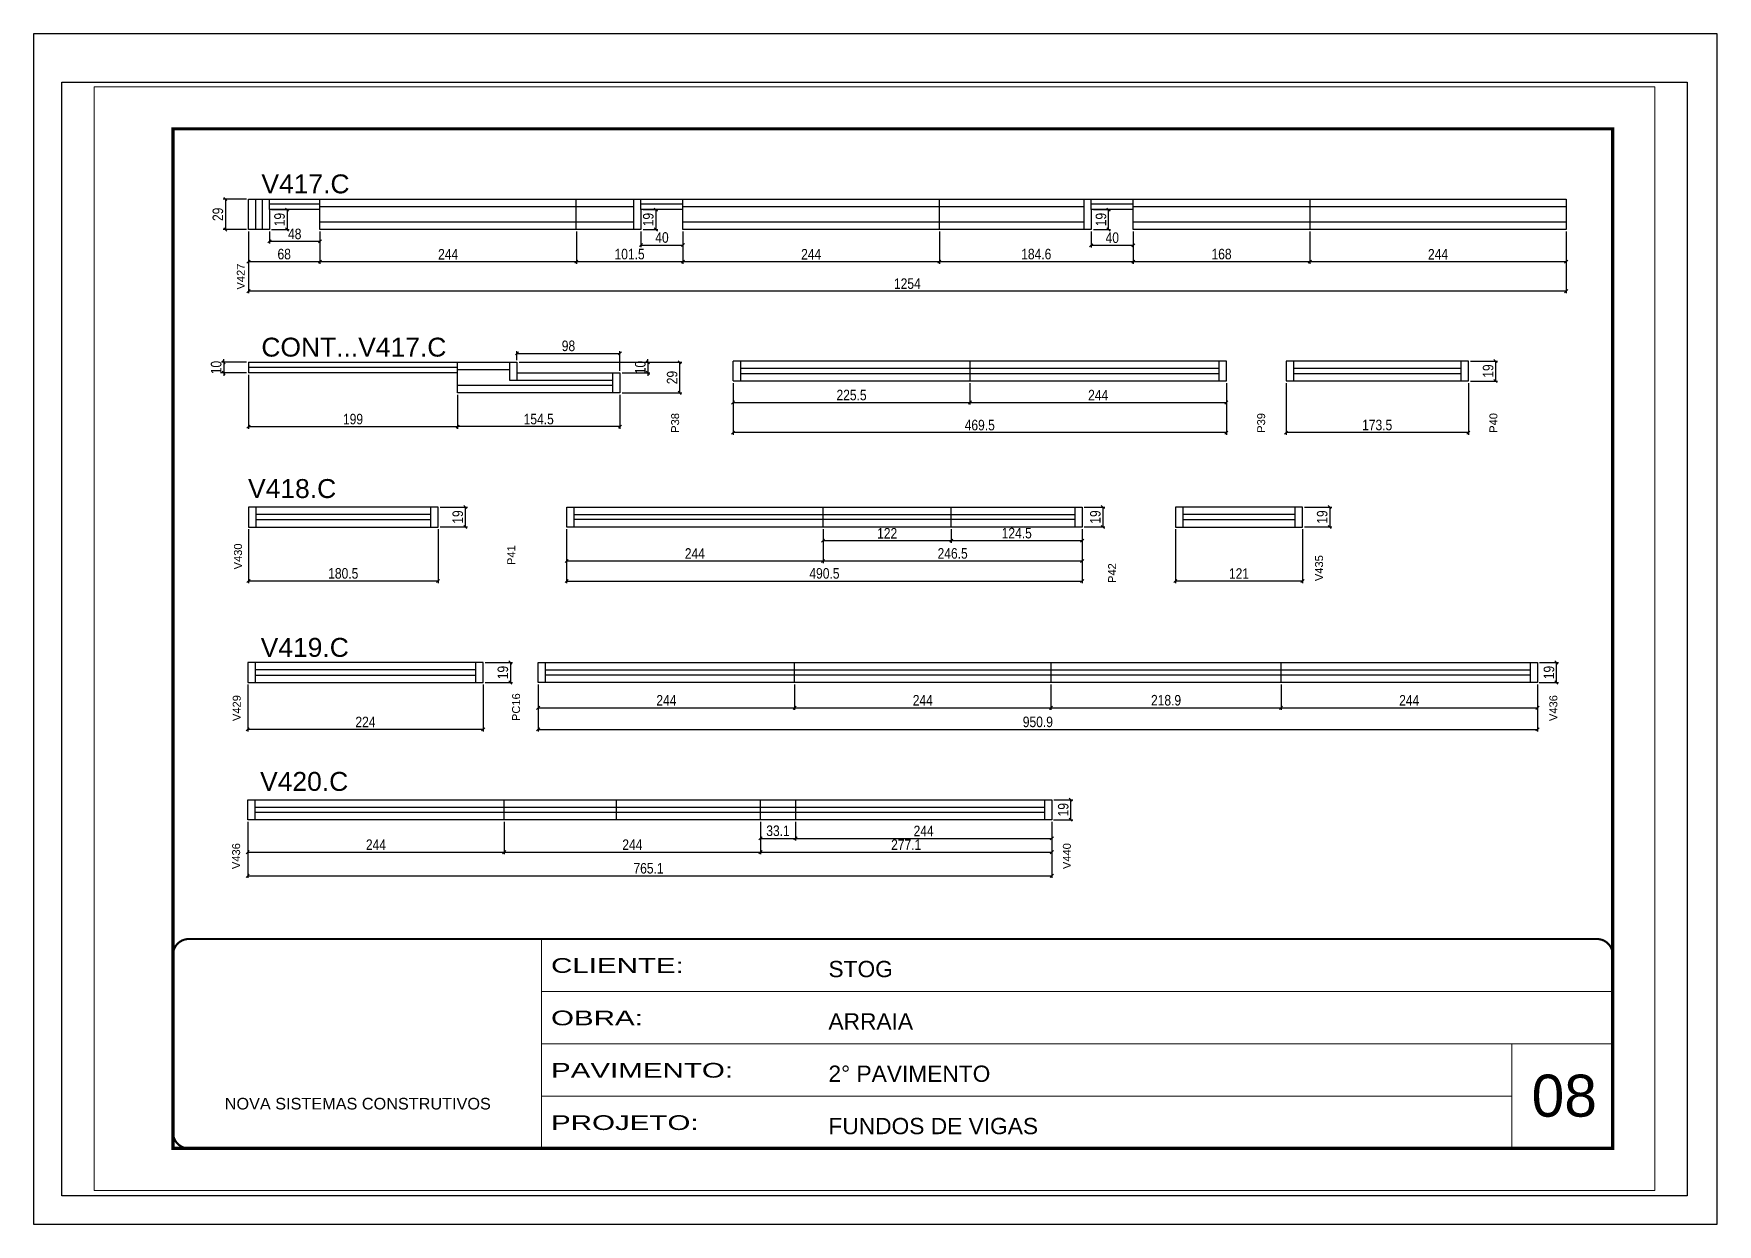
# Paper-space layout '01 (8)' of a CAD drawing. Extents: x -1 to 296, y 0 to 210.
# The model-space entities are those that its viewports show. They can reach past a viewport. Long polylines and large blocks are cut down to what shows.
import ezdxf

# ---------------------------------------------------------------- set-up
doc = ezdxf.new("R2010")
doc.units = 0
doc.linetypes.add('CONTINUO', pattern=[0])
doc.linetypes.add('DASHED', pattern=[0.75, 0.5, -0.25])
doc.layers.get('0').update_dxf_attribs({"linetype": 'CONTINUOUS'})
doc.layers.get('Defpoints').update_dxf_attribs({"linetype": 'CONTINUOUS'})
for name, color, linetype, lineweight in [('CARIMBO', 255, 'CONTINUOUS', 9), ('Folhas', 255, 'CONTINUOUS', 9), ('SARRAFO DE PRESSAO', 251, 'DASHED', 9)]:
    doc.layers.add(name, color=color, linetype=linetype, lineweight=lineweight)
for name, color, linetype in [('COTA', 241, 'CONTINUOUS'), ('NOMENCLATURA', 7, 'CONTINUOUS'), ('Painéis', 200, 'CONTINUOUS'), ('SARR_2.2x7', 40, 'CONTINUOUS'), ('SARR_EDITAR', 141, 'CONTINUOUS')]:
    doc.layers.add(name, color=color, linetype=linetype)
doc.styles.add('ARIAL', font='arial.ttf')
doc.styles.add('COTA TECNICA', font='techl___.ttf', dxfattribs={"height": 10})
doc.styles.add('Tecnologia', font='')
doc.styles.get('Tecnologia').set_extended_font_data('Forgotten Futurist')
doc.dimstyles.new('PAINEL', dxfattribs={"dimtxt": 10, "dimasz": 3, "dimexe": 3, "dimexo": 3, "dimgap": 3, "dimtad": 1, "dimdec": 1, "dimzin": 12, "dimdsep": 46, "dimtxsty": 'COTA TECNICA', "dimblk1": 'OBLIQUE', "dimblk2": 'OBLIQUE', "dimsah": 1, "dimcen": 0.9, "dimclrd": 4, "dimclre": 4, "dimclrt": 240, "dimadec": 1, "dimazin": 3, "dimtfac": 1, "dimtdec": 1, "dimtmove": 0, "dimatfit": 3, "dimfxl": 1, "dimtolj": 1, "dimtzin": 12, "dimarcsym": 0})

psp = doc.layouts.new('01 (8)')

msp = doc.modelspace()

# ---------------------------------------------------------------- texts
at = {"layer": 'CARIMBO', "style": 'ARIAL'}
msp.add_text('08', height=40, dxfattribs=at).set_placement((10395.07, 12268.12))
at = {"layer": 'NOMENCLATURA', "linetype": 'Continuous', "style": 'ARIAL'}
for s, p in [('V417.C', (9186.31, 13146.66)), ('CONT...V417.C', (9186.27, 12991.33)), ('V418.C', (9173.61, 12856.78)), ('V419.C', (9185.63, 12705.65)), ('V420.C', (9185.06, 12578.12))]:
    msp.add_text(s, height=18, dxfattribs=at).set_placement(p)
for s, p in [('V427', (9170.49, 13055.14)), ('P38', (9583.79, 12918.81)), ('P39', (10141.49, 12918.81)), ('P40', (10362.5, 12918.81)), ('V430', (9167.8, 12788.85)), ('P41', (9427.87, 12792.99)), ('V435', (10196.59, 12777.7)), ('P42', (9999.63, 12775.9)), ('V429', (9166.6, 12644.54)), ('PC16', (9432.45, 12644.54)), ('V436', (10419.54, 12644.54)), ('V436', (9166.04, 12503.7)), ('V440', (9956.57, 12503.7))]:
    msp.add_text(s, height=7.567, rotation=90, dxfattribs=at).set_placement(p)

# ---------------------------------------------------------------- blocks, each defined once
blk = doc.blocks.new('9999999999')
at = {"color": 30, "linetype": 'CONTINUO'}
for p, q in [((98564.6, 34230.2), (98564.6, 34429.4)), ((98564.6, 34379.6), (99584, 34379.6)), ((98564.6, 34329.8), (99488, 34329.8)), ((99584, 34329.8), (99488, 34329.8)), ((99488, 34329.8), (99488, 34230.2)), ((98564.6, 34280), (99488, 34280))]:
    blk.add_line(p, q, dxfattribs=at)
at = {"color": 30, "linetype": 'CONTINUO', "const_width": 2}
blk.add_lwpolyline([(99584, 34230.2), (99584, 34414.4, 0.414214), (99569, 34429.4), (98229, 34429.4, 0.414214), (98214, 34414.4), (98214, 34245.2, 0.414214), (98229, 34230.2), (99584, 34230.2)], format="xyb", dxfattribs=at)
at = {"layer": 'Folhas'}
blk.add_lwpolyline([(98139, 34190.2), (99624, 34190.2), (99624, 35240.2), (98139, 35240.2)], close=True, dxfattribs=at)
at = {"layer": 'Folhas', "color": 30, "const_width": 3}
blk.add_lwpolyline([(98214, 34230.2), (99584, 34230.2), (99584, 35200.2), (98214, 35200.2)], close=True, dxfattribs=at)
at = {"color": 7, "linetype": 'Continuous', "ltscale": 5, "style": 'ARIAL'}
for s, height, p in [('STOG', 15.48, (98837.7, 34393.1)), ('ARRAIA', 15.48, (98837.7, 34343.3)), ('2° PAVIMENTO', 15.483, (98837.7, 34293.5)), ('NOVA SISTEMAS CONSTRUTIVOS', 11.059, (98263.2, 34267.2)), ('FUNDOS DE VIGAS', 15.483, (98837.7, 34243.7))]:
    blk.add_text(s, height=height, dxfattribs=at).set_placement(p)
at = {"layer": 'Folhas', "color": 7, "style": 'Tecnologia', "width": 1.5}
for s, p in [('CLIENTE:', (98573.7, 34397.2)), ('OBRA:', (98573.7, 34347.3)), ('PAVIMENTO:', (98573.7, 34297.5)), ('PROJETO:', (98573.7, 34247.7))]:
    blk.add_text(s, height=14, dxfattribs=at).set_placement(p)
blk = doc.blocks.new('_Oblique')
at = {"color": 0, "linetype": 'ByBlock', "lineweight": -2}
blk.add_line((-0.5, -0.5), (0.5, 0.5), dxfattribs=at)
blk = doc.blocks.new('*D94')
at = {"layer": 'COTA', "color": 4, "linetype": 'Continuous', "lineweight": -2, "transparency": 16777216}
for p, q in [((9174, 13110.2), (9174, 13079.7)), ((9242, 13110.2), (9242, 13079.7)), ((9174, 13081.7), (9242, 13081.7))]:
    blk.add_line(p, q, dxfattribs=at)
at = {"layer": 'Defpoints', "color": 0, "linetype": 'Continuous', "transparency": 16777216}
for p in [(9174, 13112.2), (9242, 13112.2), (9242, 13081.7)]:
    blk.add_point(p, dxfattribs=at)
at = {"layer": 'COTA', "color": 4, "linetype": 'Continuous', "lineweight": -2, "transparency": 16777216, "xscale": 3, "yscale": 3, "zscale": 3, "rotation": 180}
blk.add_blockref('_Oblique', (9174, 13081.7), dxfattribs=at)
at = {"layer": 'COTA', "color": 4, "linetype": 'Continuous', "lineweight": -2, "transparency": 16777216, "xscale": 3, "yscale": 3, "zscale": 3}
blk.add_blockref('_Oblique', (9242, 13081.7), dxfattribs=at)
at = {"layer": 'COTA', "color": 240, "linetype": 'Continuous', "transparency": 16777216, "insert": (9208, 13088.8), "char_height": 10, "attachment_point": 5, "style": 'COTA TECNICA'}
blk.add_mtext('\\A1;68', dxfattribs=at)
blk = doc.blocks.new('*D95')
at = {"layer": 'COTA', "color": 4, "linetype": 'Continuous', "lineweight": -2, "transparency": 16777216}
for p, q in [((9242, 13110.2), (9242, 13079.7)), ((9486, 13110.2), (9486, 13079.7)), ((9242, 13081.7), (9486, 13081.7))]:
    blk.add_line(p, q, dxfattribs=at)
at = {"layer": 'Defpoints', "color": 0, "linetype": 'Continuous', "transparency": 16777216}
for p in [(9242, 13112.2), (9486, 13112.2), (9486, 13081.7)]:
    blk.add_point(p, dxfattribs=at)
at = {"layer": 'COTA', "color": 4, "linetype": 'Continuous', "lineweight": -2, "transparency": 16777216, "xscale": 3, "yscale": 3, "zscale": 3, "rotation": 180}
blk.add_blockref('_Oblique', (9242, 13081.7), dxfattribs=at)
at = {"layer": 'COTA', "color": 4, "linetype": 'Continuous', "lineweight": -2, "transparency": 16777216, "xscale": 3, "yscale": 3, "zscale": 3}
blk.add_blockref('_Oblique', (9486, 13081.7), dxfattribs=at)
at = {"layer": 'COTA', "color": 240, "linetype": 'Continuous', "transparency": 16777216, "insert": (9364, 13088.7), "char_height": 10, "attachment_point": 5, "style": 'COTA TECNICA'}
blk.add_mtext('\\A1;244', dxfattribs=at)
blk = doc.blocks.new('*D96')
at = {"layer": 'COTA', "color": 4, "linetype": 'Continuous', "lineweight": -2, "transparency": 16777216}
for p, q in [((9486, 13110.2), (9486, 13079.7)), ((9587.5, 13110.2), (9587.5, 13079.7)), ((9486, 13081.7), (9587.5, 13081.7))]:
    blk.add_line(p, q, dxfattribs=at)
at = {"layer": 'Defpoints', "color": 0, "linetype": 'Continuous', "transparency": 16777216}
for p in [(9486, 13112.2), (9587.5, 13112.2), (9587.5, 13081.7)]:
    blk.add_point(p, dxfattribs=at)
at = {"layer": 'COTA', "color": 4, "linetype": 'Continuous', "lineweight": -2, "transparency": 16777216, "xscale": 3, "yscale": 3, "zscale": 3, "rotation": 180}
blk.add_blockref('_Oblique', (9486, 13081.7), dxfattribs=at)
at = {"layer": 'COTA', "color": 4, "linetype": 'Continuous', "lineweight": -2, "transparency": 16777216, "xscale": 3, "yscale": 3, "zscale": 3}
blk.add_blockref('_Oblique', (9587.5, 13081.7), dxfattribs=at)
at = {"layer": 'COTA', "color": 240, "linetype": 'Continuous', "transparency": 16777216, "insert": (9536.7, 13088.8), "char_height": 10, "attachment_point": 5, "style": 'COTA TECNICA'}
blk.add_mtext('\\A1;101.5', dxfattribs=at)
blk = doc.blocks.new('*D97')
at = {"layer": 'COTA', "color": 4, "linetype": 'Continuous', "lineweight": -2, "transparency": 16777216}
for p, q in [((9587.5, 13110.2), (9587.5, 13079.7)), ((9831.5, 13110.2), (9831.5, 13079.7)), ((9587.5, 13081.7), (9831.5, 13081.7))]:
    blk.add_line(p, q, dxfattribs=at)
at = {"layer": 'Defpoints', "color": 0, "linetype": 'Continuous', "transparency": 16777216}
for p in [(9587.5, 13112.2), (9831.5, 13112.2), (9831.5, 13081.7)]:
    blk.add_point(p, dxfattribs=at)
at = {"layer": 'COTA', "color": 4, "linetype": 'Continuous', "lineweight": -2, "transparency": 16777216, "xscale": 3, "yscale": 3, "zscale": 3, "rotation": 180}
blk.add_blockref('_Oblique', (9587.5, 13081.7), dxfattribs=at)
at = {"layer": 'COTA', "color": 4, "linetype": 'Continuous', "lineweight": -2, "transparency": 16777216, "xscale": 3, "yscale": 3, "zscale": 3}
blk.add_blockref('_Oblique', (9831.5, 13081.7), dxfattribs=at)
at = {"layer": 'COTA', "color": 240, "linetype": 'Continuous', "transparency": 16777216, "insert": (9709.5, 13088.7), "char_height": 10, "attachment_point": 5, "style": 'COTA TECNICA'}
blk.add_mtext('\\A1;244', dxfattribs=at)
blk = doc.blocks.new('*D98')
at = {"layer": 'COTA', "color": 4, "linetype": 'Continuous', "lineweight": -2, "transparency": 16777216}
for p, q in [((9831.5, 13110.2), (9831.5, 13079.7)), ((10016, 13110.2), (10016, 13079.7)), ((9831.5, 13081.7), (10016, 13081.7))]:
    blk.add_line(p, q, dxfattribs=at)
at = {"layer": 'Defpoints', "color": 0, "linetype": 'Continuous', "transparency": 16777216}
for p in [(9831.5, 13112.2), (10016, 13112.2), (10016, 13081.7)]:
    blk.add_point(p, dxfattribs=at)
at = {"layer": 'COTA', "color": 4, "linetype": 'Continuous', "lineweight": -2, "transparency": 16777216, "xscale": 3, "yscale": 3, "zscale": 3, "rotation": 180}
blk.add_blockref('_Oblique', (9831.5, 13081.7), dxfattribs=at)
at = {"layer": 'COTA', "color": 4, "linetype": 'Continuous', "lineweight": -2, "transparency": 16777216, "xscale": 3, "yscale": 3, "zscale": 3}
blk.add_blockref('_Oblique', (10016, 13081.7), dxfattribs=at)
at = {"layer": 'COTA', "color": 240, "linetype": 'Continuous', "transparency": 16777216, "insert": (9923.7, 13088.8), "char_height": 10, "attachment_point": 5, "style": 'COTA TECNICA'}
blk.add_mtext('\\A1;184.6', dxfattribs=at)
blk = doc.blocks.new('*D99')
at = {"layer": 'COTA', "color": 4, "linetype": 'Continuous', "lineweight": -2, "transparency": 16777216}
for p, q in [((10016, 13110.2), (10016, 13079.7)), ((10184, 13110.2), (10184, 13079.7)), ((10016, 13081.7), (10184, 13081.7))]:
    blk.add_line(p, q, dxfattribs=at)
at = {"layer": 'Defpoints', "color": 0, "linetype": 'Continuous', "transparency": 16777216}
for p in [(10016, 13112.2), (10184, 13112.2), (10184, 13081.7)]:
    blk.add_point(p, dxfattribs=at)
at = {"layer": 'COTA', "color": 4, "linetype": 'Continuous', "lineweight": -2, "transparency": 16777216, "xscale": 3, "yscale": 3, "zscale": 3, "rotation": 180}
blk.add_blockref('_Oblique', (10016, 13081.7), dxfattribs=at)
at = {"layer": 'COTA', "color": 4, "linetype": 'Continuous', "lineweight": -2, "transparency": 16777216, "xscale": 3, "yscale": 3, "zscale": 3}
blk.add_blockref('_Oblique', (10184, 13081.7), dxfattribs=at)
at = {"layer": 'COTA', "color": 240, "linetype": 'Continuous', "transparency": 16777216, "insert": (10100, 13088.8), "char_height": 10, "attachment_point": 5, "style": 'COTA TECNICA'}
blk.add_mtext('\\A1;168', dxfattribs=at)
blk = doc.blocks.new('*D100')
at = {"layer": 'COTA', "color": 4, "linetype": 'Continuous', "lineweight": -2, "transparency": 16777216}
for p, q in [((10184, 13110.2), (10184, 13079.7)), ((10428, 13110.2), (10428, 13079.7)), ((10184, 13081.7), (10428, 13081.7))]:
    blk.add_line(p, q, dxfattribs=at)
at = {"layer": 'Defpoints', "color": 0, "linetype": 'Continuous', "transparency": 16777216}
for p in [(10184, 13112.2), (10428, 13112.2), (10428, 13081.7)]:
    blk.add_point(p, dxfattribs=at)
at = {"layer": 'COTA', "color": 4, "linetype": 'Continuous', "lineweight": -2, "transparency": 16777216, "xscale": 3, "yscale": 3, "zscale": 3, "rotation": 180}
blk.add_blockref('_Oblique', (10184, 13081.7), dxfattribs=at)
at = {"layer": 'COTA', "color": 4, "linetype": 'Continuous', "lineweight": -2, "transparency": 16777216, "xscale": 3, "yscale": 3, "zscale": 3}
blk.add_blockref('_Oblique', (10428, 13081.7), dxfattribs=at)
at = {"layer": 'COTA', "color": 240, "linetype": 'Continuous', "transparency": 16777216, "insert": (10306, 13088.7), "char_height": 10, "attachment_point": 5, "style": 'COTA TECNICA'}
blk.add_mtext('\\A1;244', dxfattribs=at)
blk = doc.blocks.new('*D101')
at = {"layer": 'COTA', "color": 4, "linetype": 'Continuous', "lineweight": -2, "transparency": 16777216}
for p, q in [((9174, 13110.2), (9174, 13051.6)), ((10428, 13110.2), (10428, 13051.6)), ((10428, 13053.6), (9174, 13053.6))]:
    blk.add_line(p, q, dxfattribs=at)
at = {"layer": 'Defpoints', "color": 0, "linetype": 'Continuous', "transparency": 16777216}
for p in [(9174, 13112.2), (10428, 13112.2), (9174, 13053.6)]:
    blk.add_point(p, dxfattribs=at)
at = {"layer": 'COTA', "color": 4, "linetype": 'Continuous', "lineweight": -2, "transparency": 16777216, "xscale": 3, "yscale": 3, "zscale": 3, "rotation": 180}
blk.add_blockref('_Oblique', (9174, 13053.6), dxfattribs=at)
at = {"layer": 'COTA', "color": 4, "linetype": 'Continuous', "lineweight": -2, "transparency": 16777216, "xscale": 3, "yscale": 3, "zscale": 3}
blk.add_blockref('_Oblique', (10428, 13053.6), dxfattribs=at)
at = {"layer": 'COTA', "color": 240, "linetype": 'Continuous', "transparency": 16777216, "insert": (9801, 13060.7), "char_height": 10, "attachment_point": 5, "style": 'COTA TECNICA'}
blk.add_mtext('\\A1;1254', dxfattribs=at)
blk = doc.blocks.new('*D102')
at = {"layer": 'COTA', "color": 4, "linetype": 'Continuous', "lineweight": -2, "transparency": 16777216}
for p, q in [((9373, 12954.9), (9373, 12922.7)), ((9527.5, 12954.9), (9527.5, 12922.7)), ((9527.5, 12924.7), (9373, 12924.7))]:
    blk.add_line(p, q, dxfattribs=at)
at = {"layer": 'Defpoints', "color": 0, "linetype": 'Continuous', "transparency": 16777216}
for p in [(9373, 12956.9), (9527.5, 12956.9), (9373, 12924.7)]:
    blk.add_point(p, dxfattribs=at)
at = {"layer": 'COTA', "color": 4, "linetype": 'Continuous', "lineweight": -2, "transparency": 16777216, "xscale": 3, "yscale": 3, "zscale": 3, "rotation": 180}
blk.add_blockref('_Oblique', (9373, 12924.7), dxfattribs=at)
at = {"layer": 'COTA', "color": 4, "linetype": 'Continuous', "lineweight": -2, "transparency": 16777216, "xscale": 3, "yscale": 3, "zscale": 3}
blk.add_blockref('_Oblique', (9527.5, 12924.7), dxfattribs=at)
at = {"layer": 'COTA', "color": 240, "linetype": 'Continuous', "transparency": 16777216, "insert": (9450.2, 12931.8), "char_height": 10, "attachment_point": 5, "style": 'COTA TECNICA'}
blk.add_mtext('\\A1;154.5', dxfattribs=at)
blk = doc.blocks.new('*D103')
at = {"layer": 'COTA', "color": 4, "linetype": 'Continuous', "lineweight": -2, "transparency": 16777216}
for p, q in [((9174, 12973.9), (9174, 12922.7)), ((9373, 12954.9), (9373, 12922.7)), ((9174, 12924.7), (9373, 12924.7))]:
    blk.add_line(p, q, dxfattribs=at)
at = {"layer": 'Defpoints', "color": 0, "linetype": 'Continuous', "transparency": 16777216}
for p in [(9174, 12975.9), (9373, 12956.9), (9373, 12924.7)]:
    blk.add_point(p, dxfattribs=at)
at = {"layer": 'COTA', "color": 4, "linetype": 'Continuous', "lineweight": -2, "transparency": 16777216, "xscale": 3, "yscale": 3, "zscale": 3, "rotation": 180}
blk.add_blockref('_Oblique', (9174, 12924.7), dxfattribs=at)
at = {"layer": 'COTA', "color": 4, "linetype": 'Continuous', "lineweight": -2, "transparency": 16777216, "xscale": 3, "yscale": 3, "zscale": 3}
blk.add_blockref('_Oblique', (9373, 12924.7), dxfattribs=at)
at = {"layer": 'COTA', "color": 240, "linetype": 'Continuous', "transparency": 16777216, "insert": (9273.5, 12931.8), "char_height": 10, "attachment_point": 5, "style": 'COTA TECNICA'}
blk.add_mtext('\\A1;199', dxfattribs=at)
blk = doc.blocks.new('*D104')
at = {"layer": 'COTA', "color": 4, "linetype": 'Continuous', "lineweight": -2, "transparency": 16777216}
for p, q in [((9431.5, 12985.9), (9586.3, 12985.9)), ((9584.3, 12985.9), (9584.3, 12956.9)), ((9529.5, 12956.9), (9586.3, 12956.9))]:
    blk.add_line(p, q, dxfattribs=at)
at = {"layer": 'Defpoints', "color": 0, "linetype": 'Continuous', "transparency": 16777216}
for p in [(9429.5, 12985.9), (9527.5, 12956.9), (9584.3, 12956.9)]:
    blk.add_point(p, dxfattribs=at)
at = {"layer": 'COTA', "color": 4, "linetype": 'Continuous', "lineweight": -2, "transparency": 16777216, "xscale": 3, "yscale": 3, "zscale": 3}
for p, rotation in [((9584.3, 12985.9), 90), ((9584.3, 12956.9), 270)]:
    blk.add_blockref('_Oblique', p, dxfattribs=dict(at, rotation=rotation))
at = {"layer": 'COTA', "color": 240, "linetype": 'Continuous', "transparency": 16777216, "insert": (9577.2, 12971.4), "char_height": 10, "attachment_point": 5, "rotation": 90, "style": 'COTA TECNICA'}
blk.add_mtext('\\A1;29', dxfattribs=at)
blk = doc.blocks.new('*D105')
at = {"layer": 'COTA', "color": 4, "linetype": 'Continuous', "lineweight": -2, "transparency": 16777216}
for p, q in [((9431.5, 12985.9), (9556, 12985.9)), ((9554, 12985.9), (9554, 12988.9)), ((9554, 12985.9), (9554, 12975.9)), ((9529.5, 12975.9), (9556, 12975.9)), ((9554, 12975.9), (9554, 12972.9))]:
    blk.add_line(p, q, dxfattribs=at)
at = {"layer": 'Defpoints', "color": 0, "linetype": 'Continuous', "transparency": 16777216}
for p in [(9429.5, 12985.9), (9527.5, 12975.9), (9554, 12975.9)]:
    blk.add_point(p, dxfattribs=at)
at = {"layer": 'COTA', "color": 4, "linetype": 'Continuous', "lineweight": -2, "transparency": 16777216, "xscale": 3, "yscale": 3, "zscale": 3}
for p, rotation in [((9554, 12985.9), 270), ((9554, 12975.9), 90)]:
    blk.add_blockref('_Oblique', p, dxfattribs=dict(at, rotation=rotation))
at = {"layer": 'COTA', "color": 240, "linetype": 'Continuous', "transparency": 16777216, "insert": (9546.9, 12980.9), "char_height": 10, "attachment_point": 5, "rotation": 90, "style": 'COTA TECNICA'}
blk.add_mtext('\\A1;10', dxfattribs=at)
blk = doc.blocks.new('*D106')
at = {"layer": 'COTA', "color": 4, "linetype": 'Continuous', "lineweight": -2, "transparency": 16777216}
for p, q in [((9429.5, 12987.9), (9429.5, 12996.4)), ((9429.5, 12994.4), (9527.5, 12994.4)), ((9527.5, 12977.9), (9527.5, 12996.4))]:
    blk.add_line(p, q, dxfattribs=at)
at = {"layer": 'Defpoints', "color": 0, "linetype": 'Continuous', "transparency": 16777216}
for p in [(9527.5, 12994.4), (9429.5, 12985.9), (9527.5, 12975.9)]:
    blk.add_point(p, dxfattribs=at)
at = {"layer": 'COTA', "color": 4, "linetype": 'Continuous', "lineweight": -2, "transparency": 16777216, "xscale": 3, "yscale": 3, "zscale": 3, "rotation": 180}
blk.add_blockref('_Oblique', (9429.5, 12994.4), dxfattribs=at)
at = {"layer": 'COTA', "color": 4, "linetype": 'Continuous', "lineweight": -2, "transparency": 16777216, "xscale": 3, "yscale": 3, "zscale": 3}
blk.add_blockref('_Oblique', (9527.5, 12994.4), dxfattribs=at)
at = {"layer": 'COTA', "color": 240, "linetype": 'Continuous', "transparency": 16777216, "insert": (9478.5, 13001.5), "char_height": 10, "attachment_point": 5, "style": 'COTA TECNICA'}
blk.add_mtext('\\A1;98', dxfattribs=at)
blk = doc.blocks.new('*D107')
at = {"layer": 'COTA', "color": 4, "linetype": 'Continuous', "lineweight": -2, "transparency": 16777216}
for p, q in [((9172, 12985.9), (9148.4, 12985.9)), ((9150.4, 12985.9), (9150.4, 12988.9)), ((9150.4, 12985.9), (9150.4, 12975.9)), ((9172, 12975.9), (9148.4, 12975.9)), ((9150.4, 12975.9), (9150.4, 12972.9))]:
    blk.add_line(p, q, dxfattribs=at)
at = {"layer": 'Defpoints', "color": 0, "linetype": 'Continuous', "transparency": 16777216}
for p in [(9174, 12985.9), (9150.4, 12975.9), (9174, 12975.9)]:
    blk.add_point(p, dxfattribs=at)
at = {"layer": 'COTA', "color": 4, "linetype": 'Continuous', "lineweight": -2, "transparency": 16777216, "xscale": 3, "yscale": 3, "zscale": 3}
for p, rotation in [((9150.4, 12985.9), 270), ((9150.4, 12975.9), 90)]:
    blk.add_blockref('_Oblique', p, dxfattribs=dict(at, rotation=rotation))
at = {"layer": 'COTA', "color": 240, "linetype": 'Continuous', "transparency": 16777216, "insert": (9143.3, 12980.9), "char_height": 10, "attachment_point": 5, "rotation": 90, "style": 'COTA TECNICA'}
blk.add_mtext('\\A1;10', dxfattribs=at)
blk = doc.blocks.new('*D108')
at = {"layer": 'COTA', "color": 4, "linetype": 'Continuous', "lineweight": -2, "transparency": 16777216}
for p, q in [((9172, 13141.2), (9150, 13141.2)), ((9152, 13141.2), (9152, 13112.2)), ((9172, 13112.2), (9150, 13112.2))]:
    blk.add_line(p, q, dxfattribs=at)
at = {"layer": 'Defpoints', "color": 0, "linetype": 'Continuous', "transparency": 16777216}
for p in [(9174, 13141.2), (9152, 13112.2), (9174, 13112.2)]:
    blk.add_point(p, dxfattribs=at)
at = {"layer": 'COTA', "color": 4, "linetype": 'Continuous', "lineweight": -2, "transparency": 16777216, "xscale": 3, "yscale": 3, "zscale": 3}
for p, rotation in [((9152, 13141.2), 90), ((9152, 13112.2), 270)]:
    blk.add_blockref('_Oblique', p, dxfattribs=dict(at, rotation=rotation))
at = {"layer": 'COTA', "color": 240, "linetype": 'Continuous', "transparency": 16777216, "insert": (9144.9, 13126.7), "char_height": 10, "attachment_point": 5, "rotation": 90, "style": 'COTA TECNICA'}
blk.add_mtext('\\A1;29', dxfattribs=at)
blk = doc.blocks.new('*D109')
at = {"layer": 'COTA', "color": 4, "linetype": 'Continuous', "lineweight": -2, "transparency": 16777216}
for p, q in [((9194, 13110.2), (9194, 13099)), ((9242, 13110.2), (9242, 13099)), ((9194, 13101), (9242, 13101))]:
    blk.add_line(p, q, dxfattribs=at)
at = {"layer": 'Defpoints', "color": 0, "linetype": 'Continuous', "transparency": 16777216}
for p in [(9194, 13112.2), (9242, 13112.2), (9242, 13101)]:
    blk.add_point(p, dxfattribs=at)
at = {"layer": 'COTA', "color": 4, "linetype": 'Continuous', "lineweight": -2, "transparency": 16777216, "xscale": 3, "yscale": 3, "zscale": 3, "rotation": 180}
blk.add_blockref('_Oblique', (9194, 13101), dxfattribs=at)
at = {"layer": 'COTA', "color": 4, "linetype": 'Continuous', "lineweight": -2, "transparency": 16777216, "xscale": 3, "yscale": 3, "zscale": 3}
blk.add_blockref('_Oblique', (9242, 13101), dxfattribs=at)
at = {"layer": 'COTA', "color": 240, "linetype": 'Continuous', "transparency": 16777216, "insert": (9218, 13108), "char_height": 10, "attachment_point": 5, "style": 'COTA TECNICA'}
blk.add_mtext('\\A1;48', dxfattribs=at)
blk = doc.blocks.new('*D110')
at = {"layer": 'COTA', "color": 4, "linetype": 'Continuous', "lineweight": -2, "transparency": 16777216}
for p, q in [((9196, 13131.2), (9212.7, 13131.2)), ((9210.7, 13131.2), (9210.7, 13112.2)), ((9196, 13112.2), (9212.7, 13112.2))]:
    blk.add_line(p, q, dxfattribs=at)
at = {"layer": 'Defpoints', "color": 0, "linetype": 'Continuous', "transparency": 16777216}
for p in [(9194, 13131.2), (9194, 13112.2), (9210.7, 13112.2)]:
    blk.add_point(p, dxfattribs=at)
at = {"layer": 'COTA', "color": 4, "linetype": 'Continuous', "lineweight": -2, "transparency": 16777216, "xscale": 3, "yscale": 3, "zscale": 3}
for p, rotation in [((9210.7, 13131.2), 90), ((9210.7, 13112.2), 270)]:
    blk.add_blockref('_Oblique', p, dxfattribs=dict(at, rotation=rotation))
at = {"layer": 'COTA', "color": 240, "linetype": 'Continuous', "transparency": 16777216, "insert": (9203.6, 13121.7), "char_height": 10, "attachment_point": 5, "rotation": 90, "style": 'COTA TECNICA'}
blk.add_mtext('\\A1;19', dxfattribs=at)
blk = doc.blocks.new('*D111')
at = {"layer": 'COTA', "color": 4, "linetype": 'Continuous', "lineweight": -2, "transparency": 16777216}
for p, q in [((9549.5, 13131.2), (9563.6, 13131.2)), ((9561.6, 13131.2), (9561.6, 13112.2)), ((9549.5, 13112.2), (9563.6, 13112.2))]:
    blk.add_line(p, q, dxfattribs=at)
at = {"layer": 'Defpoints', "color": 0, "linetype": 'Continuous', "transparency": 16777216}
for p in [(9547.5, 13131.2), (9547.5, 13112.2), (9561.6, 13112.2)]:
    blk.add_point(p, dxfattribs=at)
at = {"layer": 'COTA', "color": 4, "linetype": 'Continuous', "lineweight": -2, "transparency": 16777216, "xscale": 3, "yscale": 3, "zscale": 3}
for p, rotation in [((9561.6, 13131.2), 90), ((9561.6, 13112.2), 270)]:
    blk.add_blockref('_Oblique', p, dxfattribs=dict(at, rotation=rotation))
at = {"layer": 'COTA', "color": 240, "linetype": 'Continuous', "transparency": 16777216, "insert": (9554.5, 13121.7), "char_height": 10, "attachment_point": 5, "rotation": 90, "style": 'COTA TECNICA'}
blk.add_mtext('\\A1;19', dxfattribs=at)
blk = doc.blocks.new('*D112')
at = {"layer": 'COTA', "color": 4, "linetype": 'Continuous', "lineweight": -2, "transparency": 16777216}
for p, q in [((9547.5, 13110.2), (9547.5, 13095.5)), ((9587.5, 13110.2), (9587.5, 13095.5)), ((9547.5, 13097.5), (9587.5, 13097.5))]:
    blk.add_line(p, q, dxfattribs=at)
at = {"layer": 'Defpoints', "color": 0, "linetype": 'Continuous', "transparency": 16777216}
for p in [(9547.5, 13112.2), (9587.5, 13112.2), (9587.5, 13097.5)]:
    blk.add_point(p, dxfattribs=at)
at = {"layer": 'COTA', "color": 4, "linetype": 'Continuous', "lineweight": -2, "transparency": 16777216, "xscale": 3, "yscale": 3, "zscale": 3, "rotation": 180}
blk.add_blockref('_Oblique', (9547.5, 13097.5), dxfattribs=at)
at = {"layer": 'COTA', "color": 4, "linetype": 'Continuous', "lineweight": -2, "transparency": 16777216, "xscale": 3, "yscale": 3, "zscale": 3}
blk.add_blockref('_Oblique', (9587.5, 13097.5), dxfattribs=at)
at = {"layer": 'COTA', "color": 240, "linetype": 'Continuous', "transparency": 16777216, "insert": (9567.5, 13104.6), "char_height": 10, "attachment_point": 5, "style": 'COTA TECNICA'}
blk.add_mtext('\\A1;40', dxfattribs=at)
blk = doc.blocks.new('*D113')
at = {"layer": 'COTA', "color": 4, "linetype": 'Continuous', "lineweight": -2, "transparency": 16777216}
for p, q in [((9976, 13110.2), (9976, 13095.2)), ((10016, 13110.2), (10016, 13095.2)), ((9976, 13097.2), (10016, 13097.2))]:
    blk.add_line(p, q, dxfattribs=at)
at = {"layer": 'Defpoints', "color": 0, "linetype": 'Continuous', "transparency": 16777216}
for p in [(9976, 13112.2), (10016, 13112.2), (10016, 13097.2)]:
    blk.add_point(p, dxfattribs=at)
at = {"layer": 'COTA', "color": 4, "linetype": 'Continuous', "lineweight": -2, "transparency": 16777216, "xscale": 3, "yscale": 3, "zscale": 3, "rotation": 180}
blk.add_blockref('_Oblique', (9976, 13097.2), dxfattribs=at)
at = {"layer": 'COTA', "color": 4, "linetype": 'Continuous', "lineweight": -2, "transparency": 16777216, "xscale": 3, "yscale": 3, "zscale": 3}
blk.add_blockref('_Oblique', (10016, 13097.2), dxfattribs=at)
at = {"layer": 'COTA', "color": 240, "linetype": 'Continuous', "transparency": 16777216, "insert": (9996, 13104.4), "char_height": 10, "attachment_point": 5, "style": 'COTA TECNICA'}
blk.add_mtext('\\A1;40', dxfattribs=at)
blk = doc.blocks.new('*D114')
at = {"layer": 'COTA', "color": 4, "linetype": 'Continuous', "lineweight": -2, "transparency": 16777216}
for p, q in [((9978, 13131.2), (9994.4, 13131.2)), ((9992.4, 13112.2), (9992.4, 13131.2)), ((9978, 13112.2), (9994.4, 13112.2))]:
    blk.add_line(p, q, dxfattribs=at)
at = {"layer": 'Defpoints', "color": 0, "linetype": 'Continuous', "transparency": 16777216}
for p in [(9976, 13131.2), (9992.4, 13131.2), (9976, 13112.2)]:
    blk.add_point(p, dxfattribs=at)
at = {"layer": 'COTA', "color": 4, "linetype": 'Continuous', "lineweight": -2, "transparency": 16777216, "xscale": 3, "yscale": 3, "zscale": 3}
for p, rotation in [((9992.4, 13131.2), 90), ((9992.4, 13112.2), 270)]:
    blk.add_blockref('_Oblique', p, dxfattribs=dict(at, rotation=rotation))
at = {"layer": 'COTA', "color": 240, "linetype": 'Continuous', "transparency": 16777216, "insert": (9985.3, 13121.7), "char_height": 10, "attachment_point": 5, "rotation": 90, "style": 'COTA TECNICA'}
blk.add_mtext('\\A1;19', dxfattribs=at)
blk = doc.blocks.new('*D115')
at = {"layer": 'COTA', "color": 4, "linetype": 'Continuous', "lineweight": -2, "transparency": 16777216}
for p, q in [((9635.1, 12966.1), (9635.1, 12945.6)), ((9860.6, 12966.1), (9860.6, 12945.6)), ((9635.1, 12947.6), (9860.6, 12947.6))]:
    blk.add_line(p, q, dxfattribs=at)
at = {"layer": 'Defpoints', "color": 0, "linetype": 'Continuous', "transparency": 16777216}
for p in [(9635.1, 12968.1), (9860.6, 12968.1), (9860.6, 12947.6)]:
    blk.add_point(p, dxfattribs=at)
at = {"layer": 'COTA', "color": 4, "linetype": 'Continuous', "lineweight": -2, "transparency": 16777216, "xscale": 3, "yscale": 3, "zscale": 3, "rotation": 180}
blk.add_blockref('_Oblique', (9635.1, 12947.6), dxfattribs=at)
at = {"layer": 'COTA', "color": 4, "linetype": 'Continuous', "lineweight": -2, "transparency": 16777216, "xscale": 3, "yscale": 3, "zscale": 3}
blk.add_blockref('_Oblique', (9860.6, 12947.6), dxfattribs=at)
at = {"layer": 'COTA', "color": 240, "linetype": 'Continuous', "transparency": 16777216, "insert": (9747.9, 12954.7), "char_height": 10, "attachment_point": 5, "style": 'COTA TECNICA'}
blk.add_mtext('\\A1;225.5', dxfattribs=at)
blk = doc.blocks.new('*D116')
at = {"layer": 'COTA', "color": 4, "linetype": 'Continuous', "lineweight": -2, "transparency": 16777216}
for p, q in [((9860.6, 12966.1), (9860.6, 12945.6)), ((10104.6, 12966.1), (10104.6, 12945.6)), ((9860.6, 12947.6), (10104.6, 12947.6))]:
    blk.add_line(p, q, dxfattribs=at)
at = {"layer": 'Defpoints', "color": 0, "linetype": 'Continuous', "transparency": 16777216}
for p in [(9860.6, 12968.1), (10104.6, 12968.1), (10104.6, 12947.6)]:
    blk.add_point(p, dxfattribs=at)
at = {"layer": 'COTA', "color": 4, "linetype": 'Continuous', "lineweight": -2, "transparency": 16777216, "xscale": 3, "yscale": 3, "zscale": 3, "rotation": 180}
blk.add_blockref('_Oblique', (9860.6, 12947.6), dxfattribs=at)
at = {"layer": 'COTA', "color": 4, "linetype": 'Continuous', "lineweight": -2, "transparency": 16777216, "xscale": 3, "yscale": 3, "zscale": 3}
blk.add_blockref('_Oblique', (10104.6, 12947.6), dxfattribs=at)
at = {"layer": 'COTA', "color": 240, "linetype": 'Continuous', "transparency": 16777216, "insert": (9982.6, 12954.7), "char_height": 10, "attachment_point": 5, "style": 'COTA TECNICA'}
blk.add_mtext('\\A1;244', dxfattribs=at)
blk = doc.blocks.new('*D117')
at = {"layer": 'COTA', "color": 4, "linetype": 'Continuous', "lineweight": -2, "transparency": 16777216}
for p, q in [((9635.1, 12966.1), (9635.1, 12917)), ((10104.6, 12966.1), (10104.6, 12917)), ((10104.6, 12919), (9635.1, 12919))]:
    blk.add_line(p, q, dxfattribs=at)
at = {"layer": 'Defpoints', "color": 0, "linetype": 'Continuous', "transparency": 16777216}
for p in [(9635.1, 12968.1), (10104.6, 12968.1), (9635.1, 12919)]:
    blk.add_point(p, dxfattribs=at)
at = {"layer": 'COTA', "color": 4, "linetype": 'Continuous', "lineweight": -2, "transparency": 16777216, "xscale": 3, "yscale": 3, "zscale": 3, "rotation": 180}
blk.add_blockref('_Oblique', (9635.1, 12919), dxfattribs=at)
at = {"layer": 'COTA', "color": 4, "linetype": 'Continuous', "lineweight": -2, "transparency": 16777216, "xscale": 3, "yscale": 3, "zscale": 3}
blk.add_blockref('_Oblique', (10104.6, 12919), dxfattribs=at)
at = {"layer": 'COTA', "color": 240, "linetype": 'Continuous', "transparency": 16777216, "insert": (9869.9, 12926.1), "char_height": 10, "attachment_point": 5, "style": 'COTA TECNICA'}
blk.add_mtext('\\A1;469.5', dxfattribs=at)
blk = doc.blocks.new('*D118')
at = {"layer": 'COTA', "color": 4, "linetype": 'Continuous', "lineweight": -2, "transparency": 16777216}
for p, q in [((10336.9, 12987.1), (10362.7, 12987.1)), ((10360.7, 12987.1), (10360.7, 12968.1)), ((10336.9, 12968.1), (10362.7, 12968.1))]:
    blk.add_line(p, q, dxfattribs=at)
at = {"layer": 'Defpoints', "color": 0, "linetype": 'Continuous', "transparency": 16777216}
for p in [(10334.9, 12987.1), (10334.9, 12968.1), (10360.7, 12968.1)]:
    blk.add_point(p, dxfattribs=at)
at = {"layer": 'COTA', "color": 4, "linetype": 'Continuous', "lineweight": -2, "transparency": 16777216, "xscale": 3, "yscale": 3, "zscale": 3}
for p, rotation in [((10360.7, 12987.1), 90), ((10360.7, 12968.1), 270)]:
    blk.add_blockref('_Oblique', p, dxfattribs=dict(at, rotation=rotation))
at = {"layer": 'COTA', "color": 240, "linetype": 'Continuous', "transparency": 16777216, "insert": (10353.7, 12977.6), "char_height": 10, "attachment_point": 5, "rotation": 90, "style": 'COTA TECNICA'}
blk.add_mtext('\\A1;19', dxfattribs=at)
blk = doc.blocks.new('*D119')
at = {"layer": 'COTA', "color": 4, "linetype": 'Continuous', "lineweight": -2, "transparency": 16777216}
for p, q in [((10161.4, 12966.1), (10161.4, 12917)), ((10334.9, 12966.1), (10334.9, 12917)), ((10334.9, 12919), (10161.4, 12919))]:
    blk.add_line(p, q, dxfattribs=at)
at = {"layer": 'Defpoints', "color": 0, "linetype": 'Continuous', "transparency": 16777216}
for p in [(10161.4, 12968.1), (10334.9, 12968.1), (10161.4, 12919)]:
    blk.add_point(p, dxfattribs=at)
at = {"layer": 'COTA', "color": 4, "linetype": 'Continuous', "lineweight": -2, "transparency": 16777216, "xscale": 3, "yscale": 3, "zscale": 3, "rotation": 180}
blk.add_blockref('_Oblique', (10161.4, 12919), dxfattribs=at)
at = {"layer": 'COTA', "color": 4, "linetype": 'Continuous', "lineweight": -2, "transparency": 16777216, "xscale": 3, "yscale": 3, "zscale": 3}
blk.add_blockref('_Oblique', (10334.9, 12919), dxfattribs=at)
at = {"layer": 'COTA', "color": 240, "linetype": 'Continuous', "transparency": 16777216, "insert": (10248.1, 12926.2), "char_height": 10, "attachment_point": 5, "style": 'COTA TECNICA'}
blk.add_mtext('\\A1;173.5', dxfattribs=at)
blk = doc.blocks.new('*D120')
at = {"layer": 'COTA', "color": 4, "linetype": 'Continuous', "lineweight": -2, "transparency": 16777216}
for p, q in [((9356.4, 12848.2), (9382.3, 12848.2)), ((9380.3, 12848.2), (9380.3, 12829.2)), ((9356.4, 12829.2), (9382.3, 12829.2))]:
    blk.add_line(p, q, dxfattribs=at)
at = {"layer": 'Defpoints', "color": 0, "linetype": 'Continuous', "transparency": 16777216}
for p in [(9354.4, 12848.2), (9354.4, 12829.2), (9380.3, 12829.2)]:
    blk.add_point(p, dxfattribs=at)
at = {"layer": 'COTA', "color": 4, "linetype": 'Continuous', "lineweight": -2, "transparency": 16777216, "xscale": 3, "yscale": 3, "zscale": 3}
for p, rotation in [((9380.3, 12848.2), 90), ((9380.3, 12829.2), 270)]:
    blk.add_blockref('_Oblique', p, dxfattribs=dict(at, rotation=rotation))
at = {"layer": 'COTA', "color": 240, "linetype": 'Continuous', "transparency": 16777216, "insert": (9373.2, 12838.7), "char_height": 10, "attachment_point": 5, "rotation": 90, "style": 'COTA TECNICA'}
blk.add_mtext('\\A1;19', dxfattribs=at)
blk = doc.blocks.new('*D121')
at = {"layer": 'COTA', "color": 4, "linetype": 'Continuous', "lineweight": -2, "transparency": 16777216}
for p, q in [((9174, 12827.2), (9174, 12775.8)), ((9354.4, 12827.2), (9354.4, 12775.8)), ((9354.4, 12777.8), (9174, 12777.8))]:
    blk.add_line(p, q, dxfattribs=at)
at = {"layer": 'Defpoints', "color": 0, "linetype": 'Continuous', "transparency": 16777216}
for p in [(9174, 12829.2), (9354.4, 12829.2), (9174, 12777.8)]:
    blk.add_point(p, dxfattribs=at)
at = {"layer": 'COTA', "color": 4, "linetype": 'Continuous', "lineweight": -2, "transparency": 16777216, "xscale": 3, "yscale": 3, "zscale": 3, "rotation": 180}
blk.add_blockref('_Oblique', (9174, 12777.8), dxfattribs=at)
at = {"layer": 'COTA', "color": 4, "linetype": 'Continuous', "lineweight": -2, "transparency": 16777216, "xscale": 3, "yscale": 3, "zscale": 3}
blk.add_blockref('_Oblique', (9354.4, 12777.8), dxfattribs=at)
at = {"layer": 'COTA', "color": 240, "linetype": 'Continuous', "transparency": 16777216, "insert": (9264.2, 12785), "char_height": 10, "attachment_point": 5, "style": 'COTA TECNICA'}
blk.add_mtext('\\A1;180.5', dxfattribs=at)
blk = doc.blocks.new('*D122')
at = {"layer": 'COTA', "color": 4, "linetype": 'Continuous', "lineweight": -2, "transparency": 16777216}
for p, q in [((9476.8, 12827.2), (9476.8, 12794.9)), ((9720.8, 12827.2), (9720.8, 12794.9)), ((9476.8, 12796.9), (9720.8, 12796.9))]:
    blk.add_line(p, q, dxfattribs=at)
at = {"layer": 'Defpoints', "color": 0, "linetype": 'Continuous', "transparency": 16777216}
for p in [(9476.8, 12829.2), (9720.8, 12829.2), (9720.8, 12796.9)]:
    blk.add_point(p, dxfattribs=at)
at = {"layer": 'COTA', "color": 4, "linetype": 'Continuous', "lineweight": -2, "transparency": 16777216, "xscale": 3, "yscale": 3, "zscale": 3, "rotation": 180}
blk.add_blockref('_Oblique', (9476.8, 12796.9), dxfattribs=at)
at = {"layer": 'COTA', "color": 4, "linetype": 'Continuous', "lineweight": -2, "transparency": 16777216, "xscale": 3, "yscale": 3, "zscale": 3}
blk.add_blockref('_Oblique', (9720.8, 12796.9), dxfattribs=at)
at = {"layer": 'COTA', "color": 240, "linetype": 'Continuous', "transparency": 16777216, "insert": (9598.8, 12804), "char_height": 10, "attachment_point": 5, "style": 'COTA TECNICA'}
blk.add_mtext('\\A1;244', dxfattribs=at)
blk = doc.blocks.new('*D123')
at = {"layer": 'COTA', "color": 4, "linetype": 'Continuous', "lineweight": -2, "transparency": 16777216}
for p, q in [((9720.8, 12827.2), (9720.8, 12794.9)), ((9967.3, 12827.2), (9967.3, 12794.9)), ((9720.8, 12796.9), (9967.3, 12796.9))]:
    blk.add_line(p, q, dxfattribs=at)
at = {"layer": 'Defpoints', "color": 0, "linetype": 'Continuous', "transparency": 16777216}
for p in [(9720.8, 12829.2), (9967.3, 12829.2), (9967.3, 12796.9)]:
    blk.add_point(p, dxfattribs=at)
at = {"layer": 'COTA', "color": 4, "linetype": 'Continuous', "lineweight": -2, "transparency": 16777216, "xscale": 3, "yscale": 3, "zscale": 3, "rotation": 180}
blk.add_blockref('_Oblique', (9720.8, 12796.9), dxfattribs=at)
at = {"layer": 'COTA', "color": 4, "linetype": 'Continuous', "lineweight": -2, "transparency": 16777216, "xscale": 3, "yscale": 3, "zscale": 3}
blk.add_blockref('_Oblique', (9967.3, 12796.9), dxfattribs=at)
at = {"layer": 'COTA', "color": 240, "linetype": 'Continuous', "transparency": 16777216, "insert": (9844.1, 12804), "char_height": 10, "attachment_point": 5, "style": 'COTA TECNICA'}
blk.add_mtext('\\A1;246.5', dxfattribs=at)
blk = doc.blocks.new('*D124')
at = {"layer": 'COTA', "color": 4, "linetype": 'Continuous', "lineweight": -2, "transparency": 16777216}
for p, q in [((9476.8, 12827.2), (9476.8, 12775.8)), ((9967.3, 12827.2), (9967.3, 12775.8)), ((9476.8, 12777.8), (9967.3, 12777.8))]:
    blk.add_line(p, q, dxfattribs=at)
at = {"layer": 'Defpoints', "color": 0, "linetype": 'Continuous', "transparency": 16777216}
for p in [(9476.8, 12829.2), (9967.3, 12829.2), (9967.3, 12777.8)]:
    blk.add_point(p, dxfattribs=at)
at = {"layer": 'COTA', "color": 4, "linetype": 'Continuous', "lineweight": -2, "transparency": 16777216, "xscale": 3, "yscale": 3, "zscale": 3, "rotation": 180}
blk.add_blockref('_Oblique', (9476.8, 12777.8), dxfattribs=at)
at = {"layer": 'COTA', "color": 4, "linetype": 'Continuous', "lineweight": -2, "transparency": 16777216, "xscale": 3, "yscale": 3, "zscale": 3}
blk.add_blockref('_Oblique', (9967.3, 12777.8), dxfattribs=at)
at = {"layer": 'COTA', "color": 240, "linetype": 'Continuous', "transparency": 16777216, "insert": (9722.1, 12785), "char_height": 10, "attachment_point": 5, "style": 'COTA TECNICA'}
blk.add_mtext('\\A1;490.5', dxfattribs=at)
blk = doc.blocks.new('*D125')
at = {"layer": 'COTA', "color": 4, "linetype": 'Continuous', "lineweight": -2, "transparency": 16777216}
for p, q in [((9969.3, 12848.2), (9989, 12848.2)), ((9987, 12848.2), (9987, 12829.2)), ((9969.3, 12829.2), (9989, 12829.2))]:
    blk.add_line(p, q, dxfattribs=at)
at = {"layer": 'Defpoints', "color": 0, "linetype": 'Continuous', "transparency": 16777216}
for p in [(9967.3, 12848.2), (9967.3, 12829.2), (9987, 12829.2)]:
    blk.add_point(p, dxfattribs=at)
at = {"layer": 'COTA', "color": 4, "linetype": 'Continuous', "lineweight": -2, "transparency": 16777216, "xscale": 3, "yscale": 3, "zscale": 3}
for p, rotation in [((9987, 12848.2), 90), ((9987, 12829.2), 270)]:
    blk.add_blockref('_Oblique', p, dxfattribs=dict(at, rotation=rotation))
at = {"layer": 'COTA', "color": 240, "linetype": 'Continuous', "transparency": 16777216, "insert": (9979.9, 12838.7), "char_height": 10, "attachment_point": 5, "rotation": 90, "style": 'COTA TECNICA'}
blk.add_mtext('\\A1;19', dxfattribs=at)
blk = doc.blocks.new('*D126')
at = {"layer": 'COTA', "color": 4, "linetype": 'Continuous', "lineweight": -2, "transparency": 16777216}
for p, q in [((9720.8, 12827.2), (9720.8, 12814.2)), ((9842.8, 12827.2), (9842.8, 12814.2)), ((9720.8, 12816.2), (9842.8, 12816.2))]:
    blk.add_line(p, q, dxfattribs=at)
at = {"layer": 'Defpoints', "color": 0, "linetype": 'Continuous', "transparency": 16777216}
for p in [(9720.8, 12829.2), (9842.8, 12829.2), (9842.8, 12816.2)]:
    blk.add_point(p, dxfattribs=at)
at = {"layer": 'COTA', "color": 4, "linetype": 'Continuous', "lineweight": -2, "transparency": 16777216, "xscale": 3, "yscale": 3, "zscale": 3, "rotation": 180}
blk.add_blockref('_Oblique', (9720.8, 12816.2), dxfattribs=at)
at = {"layer": 'COTA', "color": 4, "linetype": 'Continuous', "lineweight": -2, "transparency": 16777216, "xscale": 3, "yscale": 3, "zscale": 3}
blk.add_blockref('_Oblique', (9842.8, 12816.2), dxfattribs=at)
at = {"layer": 'COTA', "color": 240, "linetype": 'Continuous', "transparency": 16777216, "insert": (9781.8, 12823.2), "char_height": 10, "attachment_point": 5, "style": 'COTA TECNICA'}
blk.add_mtext('\\A1;122', dxfattribs=at)
blk = doc.blocks.new('*D127')
at = {"layer": 'COTA', "color": 4, "linetype": 'Continuous', "lineweight": -2, "transparency": 16777216}
for p, q in [((9842.8, 12827.2), (9842.8, 12814.2)), ((9967.3, 12827.2), (9967.3, 12814.2)), ((9842.8, 12816.2), (9967.3, 12816.2))]:
    blk.add_line(p, q, dxfattribs=at)
at = {"layer": 'Defpoints', "color": 0, "linetype": 'Continuous', "transparency": 16777216}
for p in [(9842.8, 12829.2), (9967.3, 12829.2), (9967.3, 12816.2)]:
    blk.add_point(p, dxfattribs=at)
at = {"layer": 'COTA', "color": 4, "linetype": 'Continuous', "lineweight": -2, "transparency": 16777216, "xscale": 3, "yscale": 3, "zscale": 3, "rotation": 180}
blk.add_blockref('_Oblique', (9842.8, 12816.2), dxfattribs=at)
at = {"layer": 'COTA', "color": 4, "linetype": 'Continuous', "lineweight": -2, "transparency": 16777216, "xscale": 3, "yscale": 3, "zscale": 3}
blk.add_blockref('_Oblique', (9967.3, 12816.2), dxfattribs=at)
at = {"layer": 'COTA', "color": 240, "linetype": 'Continuous', "transparency": 16777216, "insert": (9905.1, 12823.3), "char_height": 10, "attachment_point": 5, "style": 'COTA TECNICA'}
blk.add_mtext('\\A1;124.5', dxfattribs=at)
blk = doc.blocks.new('*D128')
at = {"layer": 'COTA', "color": 4, "linetype": 'Continuous', "lineweight": -2, "transparency": 16777216}
for p, q in [((10179.1, 12848.2), (10204.9, 12848.2)), ((10202.9, 12848.2), (10202.9, 12829.2)), ((10179.1, 12829.2), (10204.9, 12829.2))]:
    blk.add_line(p, q, dxfattribs=at)
at = {"layer": 'Defpoints', "color": 0, "linetype": 'Continuous', "transparency": 16777216}
for p in [(10177.1, 12848.2), (10177.1, 12829.2), (10202.9, 12829.2)]:
    blk.add_point(p, dxfattribs=at)
at = {"layer": 'COTA', "color": 4, "linetype": 'Continuous', "lineweight": -2, "transparency": 16777216, "xscale": 3, "yscale": 3, "zscale": 3}
for p, rotation in [((10202.9, 12848.2), 90), ((10202.9, 12829.2), 270)]:
    blk.add_blockref('_Oblique', p, dxfattribs=dict(at, rotation=rotation))
at = {"layer": 'COTA', "color": 240, "linetype": 'Continuous', "transparency": 16777216, "insert": (10195.8, 12838.7), "char_height": 10, "attachment_point": 5, "rotation": 90, "style": 'COTA TECNICA'}
blk.add_mtext('\\A1;19', dxfattribs=at)
blk = doc.blocks.new('*D129')
at = {"layer": 'COTA', "color": 4, "linetype": 'Continuous', "lineweight": -2, "transparency": 16777216}
for p, q in [((10056.1, 12827.2), (10056.1, 12775.8)), ((10177.1, 12827.2), (10177.1, 12775.8)), ((10177.1, 12777.8), (10056.1, 12777.8))]:
    blk.add_line(p, q, dxfattribs=at)
at = {"layer": 'Defpoints', "color": 0, "linetype": 'Continuous', "transparency": 16777216}
for p in [(10056.1, 12829.2), (10177.1, 12829.2), (10056.1, 12777.8)]:
    blk.add_point(p, dxfattribs=at)
at = {"layer": 'COTA', "color": 4, "linetype": 'Continuous', "lineweight": -2, "transparency": 16777216, "xscale": 3, "yscale": 3, "zscale": 3, "rotation": 180}
blk.add_blockref('_Oblique', (10056.1, 12777.8), dxfattribs=at)
at = {"layer": 'COTA', "color": 4, "linetype": 'Continuous', "lineweight": -2, "transparency": 16777216, "xscale": 3, "yscale": 3, "zscale": 3}
blk.add_blockref('_Oblique', (10177.1, 12777.8), dxfattribs=at)
at = {"layer": 'COTA', "color": 240, "linetype": 'Continuous', "transparency": 16777216, "insert": (10116.6, 12784.9), "char_height": 10, "attachment_point": 5, "style": 'COTA TECNICA'}
blk.add_mtext('\\A1;121', dxfattribs=at)
blk = doc.blocks.new('*D130')
at = {"layer": 'COTA', "color": 4, "linetype": 'Continuous', "lineweight": -2, "transparency": 16777216}
for p, q in [((9399.3, 12700.2), (9425.2, 12700.2)), ((9423.2, 12700.2), (9423.2, 12681.2)), ((9399.3, 12681.2), (9425.2, 12681.2))]:
    blk.add_line(p, q, dxfattribs=at)
at = {"layer": 'Defpoints', "color": 0, "linetype": 'Continuous', "transparency": 16777216}
for p in [(9397.3, 12700.2), (9397.3, 12681.2), (9423.2, 12681.2)]:
    blk.add_point(p, dxfattribs=at)
at = {"layer": 'COTA', "color": 4, "linetype": 'Continuous', "lineweight": -2, "transparency": 16777216, "xscale": 3, "yscale": 3, "zscale": 3}
for p, rotation in [((9423.2, 12700.2), 90), ((9423.2, 12681.2), 270)]:
    blk.add_blockref('_Oblique', p, dxfattribs=dict(at, rotation=rotation))
at = {"layer": 'COTA', "color": 240, "linetype": 'Continuous', "transparency": 16777216, "insert": (9416.1, 12690.7), "char_height": 10, "attachment_point": 5, "rotation": 90, "style": 'COTA TECNICA'}
blk.add_mtext('\\A1;19', dxfattribs=at)
blk = doc.blocks.new('*D131')
at = {"layer": 'COTA', "color": 4, "linetype": 'Continuous', "lineweight": -2, "transparency": 16777216}
for p, q in [((9173.3, 12679.2), (9173.3, 12634.6)), ((9397.3, 12679.2), (9397.3, 12634.6)), ((9397.3, 12636.6), (9173.3, 12636.6))]:
    blk.add_line(p, q, dxfattribs=at)
at = {"layer": 'Defpoints', "color": 0, "linetype": 'Continuous', "transparency": 16777216}
for p in [(9173.3, 12681.2), (9397.3, 12681.2), (9173.3, 12636.6)]:
    blk.add_point(p, dxfattribs=at)
at = {"layer": 'COTA', "color": 4, "linetype": 'Continuous', "lineweight": -2, "transparency": 16777216, "xscale": 3, "yscale": 3, "zscale": 3, "rotation": 180}
blk.add_blockref('_Oblique', (9173.3, 12636.6), dxfattribs=at)
at = {"layer": 'COTA', "color": 4, "linetype": 'Continuous', "lineweight": -2, "transparency": 16777216, "xscale": 3, "yscale": 3, "zscale": 3}
blk.add_blockref('_Oblique', (9397.3, 12636.6), dxfattribs=at)
at = {"layer": 'COTA', "color": 240, "linetype": 'Continuous', "transparency": 16777216, "insert": (9285.3, 12643.7), "char_height": 10, "attachment_point": 5, "style": 'COTA TECNICA'}
blk.add_mtext('\\A1;224', dxfattribs=at)
blk = doc.blocks.new('*D132')
at = {"layer": 'COTA', "color": 4, "linetype": 'Continuous', "lineweight": -2, "transparency": 16777216}
for p, q in [((9449.7, 12679.2), (9449.7, 12655.2)), ((9693.7, 12679.2), (9693.7, 12655.2)), ((9449.7, 12657.2), (9693.7, 12657.2))]:
    blk.add_line(p, q, dxfattribs=at)
at = {"layer": 'Defpoints', "color": 0, "linetype": 'Continuous', "transparency": 16777216}
for p in [(9449.7, 12681.2), (9693.7, 12681.2), (9693.7, 12657.2)]:
    blk.add_point(p, dxfattribs=at)
at = {"layer": 'COTA', "color": 4, "linetype": 'Continuous', "lineweight": -2, "transparency": 16777216, "xscale": 3, "yscale": 3, "zscale": 3, "rotation": 180}
blk.add_blockref('_Oblique', (9449.7, 12657.2), dxfattribs=at)
at = {"layer": 'COTA', "color": 4, "linetype": 'Continuous', "lineweight": -2, "transparency": 16777216, "xscale": 3, "yscale": 3, "zscale": 3}
blk.add_blockref('_Oblique', (9693.7, 12657.2), dxfattribs=at)
at = {"layer": 'COTA', "color": 240, "linetype": 'Continuous', "transparency": 16777216, "insert": (9571.7, 12664.3), "char_height": 10, "attachment_point": 5, "style": 'COTA TECNICA'}
blk.add_mtext('\\A1;244', dxfattribs=at)
blk = doc.blocks.new('*D133')
at = {"layer": 'COTA', "color": 4, "linetype": 'Continuous', "lineweight": -2, "transparency": 16777216}
for p, q in [((9937.7, 12679.2), (9937.7, 12655.2)), ((10156.6, 12679.2), (10156.6, 12655.2)), ((9937.7, 12657.2), (10156.6, 12657.2))]:
    blk.add_line(p, q, dxfattribs=at)
at = {"layer": 'Defpoints', "color": 0, "linetype": 'Continuous', "transparency": 16777216}
for p in [(9937.7, 12681.2), (10156.6, 12681.2), (10156.6, 12657.2)]:
    blk.add_point(p, dxfattribs=at)
at = {"layer": 'COTA', "color": 4, "linetype": 'Continuous', "lineweight": -2, "transparency": 16777216, "xscale": 3, "yscale": 3, "zscale": 3, "rotation": 180}
blk.add_blockref('_Oblique', (9937.7, 12657.2), dxfattribs=at)
at = {"layer": 'COTA', "color": 4, "linetype": 'Continuous', "lineweight": -2, "transparency": 16777216, "xscale": 3, "yscale": 3, "zscale": 3}
blk.add_blockref('_Oblique', (10156.6, 12657.2), dxfattribs=at)
at = {"layer": 'COTA', "color": 240, "linetype": 'Continuous', "transparency": 16777216, "insert": (10047.2, 12664.3), "char_height": 10, "attachment_point": 5, "style": 'COTA TECNICA'}
blk.add_mtext('\\A1;218.9', dxfattribs=at)
blk = doc.blocks.new('*D134')
at = {"layer": 'COTA', "color": 4, "linetype": 'Continuous', "lineweight": -2, "transparency": 16777216}
for p, q in [((10156.6, 12679.2), (10156.6, 12655.2)), ((10400.7, 12679.2), (10400.7, 12655.2)), ((10156.6, 12657.2), (10400.7, 12657.2))]:
    blk.add_line(p, q, dxfattribs=at)
at = {"layer": 'Defpoints', "color": 0, "linetype": 'Continuous', "transparency": 16777216}
for p in [(10156.6, 12681.2), (10400.7, 12681.2), (10400.7, 12657.2)]:
    blk.add_point(p, dxfattribs=at)
at = {"layer": 'COTA', "color": 4, "linetype": 'Continuous', "lineweight": -2, "transparency": 16777216, "xscale": 3, "yscale": 3, "zscale": 3, "rotation": 180}
blk.add_blockref('_Oblique', (10156.6, 12657.2), dxfattribs=at)
at = {"layer": 'COTA', "color": 4, "linetype": 'Continuous', "lineweight": -2, "transparency": 16777216, "xscale": 3, "yscale": 3, "zscale": 3}
blk.add_blockref('_Oblique', (10400.7, 12657.2), dxfattribs=at)
at = {"layer": 'COTA', "color": 240, "linetype": 'Continuous', "transparency": 16777216, "insert": (10278.6, 12664.3), "char_height": 10, "attachment_point": 5, "style": 'COTA TECNICA'}
blk.add_mtext('\\A1;244', dxfattribs=at)
blk = doc.blocks.new('*D135')
at = {"layer": 'COTA', "color": 4, "linetype": 'Continuous', "lineweight": -2, "transparency": 16777216}
for p, q in [((9449.7, 12679.2), (9449.7, 12634.6)), ((10400.7, 12679.2), (10400.7, 12634.6)), ((9449.7, 12636.6), (10400.7, 12636.6))]:
    blk.add_line(p, q, dxfattribs=at)
at = {"layer": 'Defpoints', "color": 0, "linetype": 'Continuous', "transparency": 16777216}
for p in [(9449.7, 12681.2), (10400.7, 12681.2), (10400.7, 12636.6)]:
    blk.add_point(p, dxfattribs=at)
at = {"layer": 'COTA', "color": 4, "linetype": 'Continuous', "lineweight": -2, "transparency": 16777216, "xscale": 3, "yscale": 3, "zscale": 3, "rotation": 180}
blk.add_blockref('_Oblique', (9449.7, 12636.6), dxfattribs=at)
at = {"layer": 'COTA', "color": 4, "linetype": 'Continuous', "lineweight": -2, "transparency": 16777216, "xscale": 3, "yscale": 3, "zscale": 3}
blk.add_blockref('_Oblique', (10400.7, 12636.6), dxfattribs=at)
at = {"layer": 'COTA', "color": 240, "linetype": 'Continuous', "transparency": 16777216, "insert": (9925.2, 12643.7), "char_height": 10, "attachment_point": 5, "style": 'COTA TECNICA'}
blk.add_mtext('\\A1;950.9', dxfattribs=at)
blk = doc.blocks.new('*D136')
at = {"layer": 'COTA', "color": 4, "linetype": 'Continuous', "lineweight": -2, "transparency": 16777216}
for p, q in [((10402.7, 12700.2), (10420.6, 12700.2)), ((10418.6, 12681.2), (10418.6, 12700.2)), ((10402.4, 12681.2), (10420.6, 12681.2))]:
    blk.add_line(p, q, dxfattribs=at)
at = {"layer": 'Defpoints', "color": 0, "linetype": 'Continuous', "transparency": 16777216}
for p in [(10400.7, 12700.2), (10418.6, 12700.2), (10400.4, 12681.2)]:
    blk.add_point(p, dxfattribs=at)
at = {"layer": 'COTA', "color": 4, "linetype": 'Continuous', "lineweight": -2, "transparency": 16777216, "xscale": 3, "yscale": 3, "zscale": 3}
for p, rotation in [((10418.6, 12700.2), 90), ((10418.6, 12681.2), 270)]:
    blk.add_blockref('_Oblique', p, dxfattribs=dict(at, rotation=rotation))
at = {"layer": 'COTA', "color": 240, "linetype": 'Continuous', "transparency": 16777216, "insert": (10411.6, 12690.7), "char_height": 10, "attachment_point": 5, "rotation": 90, "style": 'COTA TECNICA'}
blk.add_mtext('\\A1;19', dxfattribs=at)
blk = doc.blocks.new('*D137')
at = {"layer": 'COTA', "color": 4, "linetype": 'Continuous', "lineweight": -2, "transparency": 16777216}
for p, q in [((9693.7, 12679.2), (9693.7, 12655.2)), ((9937.7, 12679.2), (9937.7, 12655.2)), ((9693.7, 12657.2), (9937.7, 12657.2))]:
    blk.add_line(p, q, dxfattribs=at)
at = {"layer": 'Defpoints', "color": 0, "linetype": 'Continuous', "transparency": 16777216}
for p in [(9693.7, 12681.2), (9937.7, 12681.2), (9937.7, 12657.2)]:
    blk.add_point(p, dxfattribs=at)
at = {"layer": 'COTA', "color": 4, "linetype": 'Continuous', "lineweight": -2, "transparency": 16777216, "xscale": 3, "yscale": 3, "zscale": 3, "rotation": 180}
blk.add_blockref('_Oblique', (9693.7, 12657.2), dxfattribs=at)
at = {"layer": 'COTA', "color": 4, "linetype": 'Continuous', "lineweight": -2, "transparency": 16777216, "xscale": 3, "yscale": 3, "zscale": 3}
blk.add_blockref('_Oblique', (9937.7, 12657.2), dxfattribs=at)
at = {"layer": 'COTA', "color": 240, "linetype": 'Continuous', "transparency": 16777216, "insert": (9815.7, 12664.3), "char_height": 10, "attachment_point": 5, "style": 'COTA TECNICA'}
blk.add_mtext('\\A1;244', dxfattribs=at)
blk = doc.blocks.new('*D138')
at = {"layer": 'COTA', "color": 4, "linetype": 'Continuous', "lineweight": -2, "transparency": 16777216}
for p, q in [((9173.3, 12548.7), (9173.3, 12517.8)), ((9417.3, 12548.7), (9417.3, 12517.8)), ((9173.3, 12519.8), (9417.3, 12519.8))]:
    blk.add_line(p, q, dxfattribs=at)
at = {"layer": 'Defpoints', "color": 0, "linetype": 'Continuous', "transparency": 16777216}
for p in [(9173.3, 12550.7), (9417.3, 12550.7), (9417.3, 12519.8)]:
    blk.add_point(p, dxfattribs=at)
at = {"layer": 'COTA', "color": 4, "linetype": 'Continuous', "lineweight": -2, "transparency": 16777216, "xscale": 3, "yscale": 3, "zscale": 3, "rotation": 180}
blk.add_blockref('_Oblique', (9173.3, 12519.8), dxfattribs=at)
at = {"layer": 'COTA', "color": 4, "linetype": 'Continuous', "lineweight": -2, "transparency": 16777216, "xscale": 3, "yscale": 3, "zscale": 3}
blk.add_blockref('_Oblique', (9417.3, 12519.8), dxfattribs=at)
at = {"layer": 'COTA', "color": 240, "linetype": 'Continuous', "transparency": 16777216, "insert": (9295.3, 12526.9), "char_height": 10, "attachment_point": 5, "style": 'COTA TECNICA'}
blk.add_mtext('\\A1;244', dxfattribs=at)
blk = doc.blocks.new('*D139')
at = {"layer": 'COTA', "color": 4, "linetype": 'Continuous', "lineweight": -2, "transparency": 16777216}
for p, q in [((9417.3, 12548.7), (9417.3, 12517.8)), ((9661.3, 12548.7), (9661.3, 12517.8)), ((9417.3, 12519.8), (9661.3, 12519.8))]:
    blk.add_line(p, q, dxfattribs=at)
at = {"layer": 'Defpoints', "color": 0, "linetype": 'Continuous', "transparency": 16777216}
for p in [(9417.3, 12550.7), (9661.3, 12550.7), (9661.3, 12519.8)]:
    blk.add_point(p, dxfattribs=at)
at = {"layer": 'COTA', "color": 4, "linetype": 'Continuous', "lineweight": -2, "transparency": 16777216, "xscale": 3, "yscale": 3, "zscale": 3, "rotation": 180}
blk.add_blockref('_Oblique', (9417.3, 12519.8), dxfattribs=at)
at = {"layer": 'COTA', "color": 4, "linetype": 'Continuous', "lineweight": -2, "transparency": 16777216, "xscale": 3, "yscale": 3, "zscale": 3}
blk.add_blockref('_Oblique', (9661.3, 12519.8), dxfattribs=at)
at = {"layer": 'COTA', "color": 240, "linetype": 'Continuous', "transparency": 16777216, "insert": (9539.3, 12526.9), "char_height": 10, "attachment_point": 5, "style": 'COTA TECNICA'}
blk.add_mtext('\\A1;244', dxfattribs=at)
blk = doc.blocks.new('*D140')
at = {"layer": 'COTA', "color": 4, "linetype": 'Continuous', "lineweight": -2, "transparency": 16777216}
for p, q in [((9661.3, 12548.7), (9661.3, 12517.8)), ((9938.5, 12548.7), (9938.5, 12517.8)), ((9661.3, 12519.8), (9938.5, 12519.8))]:
    blk.add_line(p, q, dxfattribs=at)
at = {"layer": 'Defpoints', "color": 0, "linetype": 'Continuous', "transparency": 16777216}
for p in [(9661.3, 12550.7), (9938.5, 12550.7), (9938.5, 12519.8)]:
    blk.add_point(p, dxfattribs=at)
at = {"layer": 'COTA', "color": 4, "linetype": 'Continuous', "lineweight": -2, "transparency": 16777216, "xscale": 3, "yscale": 3, "zscale": 3, "rotation": 180}
blk.add_blockref('_Oblique', (9661.3, 12519.8), dxfattribs=at)
at = {"layer": 'COTA', "color": 4, "linetype": 'Continuous', "lineweight": -2, "transparency": 16777216, "xscale": 3, "yscale": 3, "zscale": 3}
blk.add_blockref('_Oblique', (9938.5, 12519.8), dxfattribs=at)
at = {"layer": 'COTA', "color": 240, "linetype": 'Continuous', "transparency": 16777216, "insert": (9799.9, 12526.9), "char_height": 10, "attachment_point": 5, "style": 'COTA TECNICA'}
blk.add_mtext('\\A1;277.1', dxfattribs=at)
blk = doc.blocks.new('*D141')
at = {"layer": 'COTA', "color": 4, "linetype": 'Continuous', "lineweight": -2, "transparency": 16777216}
for p, q in [((9173.3, 12548.7), (9173.3, 12495.3)), ((9938.5, 12548.7), (9938.5, 12495.3)), ((9173.3, 12497.3), (9938.5, 12497.3))]:
    blk.add_line(p, q, dxfattribs=at)
at = {"layer": 'Defpoints', "color": 0, "linetype": 'Continuous', "transparency": 16777216}
for p in [(9173.3, 12550.7), (9938.5, 12550.7), (9938.5, 12497.3)]:
    blk.add_point(p, dxfattribs=at)
at = {"layer": 'COTA', "color": 4, "linetype": 'Continuous', "lineweight": -2, "transparency": 16777216, "xscale": 3, "yscale": 3, "zscale": 3, "rotation": 180}
blk.add_blockref('_Oblique', (9173.3, 12497.3), dxfattribs=at)
at = {"layer": 'COTA', "color": 4, "linetype": 'Continuous', "lineweight": -2, "transparency": 16777216, "xscale": 3, "yscale": 3, "zscale": 3}
blk.add_blockref('_Oblique', (9938.5, 12497.3), dxfattribs=at)
at = {"layer": 'COTA', "color": 240, "linetype": 'Continuous', "transparency": 16777216, "insert": (9554.7, 12504.4), "char_height": 10, "attachment_point": 5, "style": 'COTA TECNICA'}
blk.add_mtext('\\A1;765.1', dxfattribs=at)
blk = doc.blocks.new('*D142')
at = {"layer": 'COTA', "color": 4, "linetype": 'Continuous', "lineweight": -2, "transparency": 16777216}
for p, q in [((9940.5, 12569.7), (9958.5, 12569.7)), ((9956.5, 12550.7), (9956.5, 12569.7)), ((9940.2, 12550.7), (9958.5, 12550.7))]:
    blk.add_line(p, q, dxfattribs=at)
at = {"layer": 'Defpoints', "color": 0, "linetype": 'Continuous', "transparency": 16777216}
for p in [(9938.5, 12569.7), (9956.5, 12569.7), (9938.2, 12550.7)]:
    blk.add_point(p, dxfattribs=at)
at = {"layer": 'COTA', "color": 4, "linetype": 'Continuous', "lineweight": -2, "transparency": 16777216, "xscale": 3, "yscale": 3, "zscale": 3}
for p, rotation in [((9956.5, 12569.7), 90), ((9956.5, 12550.7), 270)]:
    blk.add_blockref('_Oblique', p, dxfattribs=dict(at, rotation=rotation))
at = {"layer": 'COTA', "color": 240, "linetype": 'Continuous', "transparency": 16777216, "insert": (9949.4, 12560.2), "char_height": 10, "attachment_point": 5, "rotation": 90, "style": 'COTA TECNICA'}
blk.add_mtext('\\A1;19', dxfattribs=at)
blk = doc.blocks.new('*D143')
at = {"layer": 'COTA', "color": 4, "linetype": 'Continuous', "lineweight": -2, "transparency": 16777216}
for p, q in [((9661.3, 12548.7), (9661.3, 12530.9)), ((9694.5, 12548.7), (9694.5, 12530.9)), ((9661.3, 12532.9), (9694.5, 12532.9))]:
    blk.add_line(p, q, dxfattribs=at)
at = {"layer": 'Defpoints', "color": 0, "linetype": 'Continuous', "transparency": 16777216}
for p in [(9661.3, 12550.7), (9694.5, 12550.7), (9694.5, 12532.9)]:
    blk.add_point(p, dxfattribs=at)
at = {"layer": 'COTA', "color": 4, "linetype": 'Continuous', "lineweight": -2, "transparency": 16777216, "xscale": 3, "yscale": 3, "zscale": 3, "rotation": 180}
blk.add_blockref('_Oblique', (9661.3, 12532.9), dxfattribs=at)
at = {"layer": 'COTA', "color": 4, "linetype": 'Continuous', "lineweight": -2, "transparency": 16777216, "xscale": 3, "yscale": 3, "zscale": 3}
blk.add_blockref('_Oblique', (9694.5, 12532.9), dxfattribs=at)
at = {"layer": 'COTA', "color": 240, "linetype": 'Continuous', "transparency": 16777216, "insert": (9677.9, 12540.1), "char_height": 10, "attachment_point": 5, "style": 'COTA TECNICA'}
blk.add_mtext('\\A1;33.1', dxfattribs=at)
blk = doc.blocks.new('*D144')
at = {"layer": 'COTA', "color": 4, "linetype": 'Continuous', "lineweight": -2, "transparency": 16777216}
for p, q in [((9694.5, 12548.7), (9694.5, 12530.9)), ((9938.5, 12548.7), (9938.5, 12530.9)), ((9694.5, 12532.9), (9938.5, 12532.9))]:
    blk.add_line(p, q, dxfattribs=at)
at = {"layer": 'Defpoints', "color": 0, "linetype": 'Continuous', "transparency": 16777216}
for p in [(9694.5, 12550.7), (9938.5, 12550.7), (9938.5, 12532.9)]:
    blk.add_point(p, dxfattribs=at)
at = {"layer": 'COTA', "color": 4, "linetype": 'Continuous', "lineweight": -2, "transparency": 16777216, "xscale": 3, "yscale": 3, "zscale": 3, "rotation": 180}
blk.add_blockref('_Oblique', (9694.5, 12532.9), dxfattribs=at)
at = {"layer": 'COTA', "color": 4, "linetype": 'Continuous', "lineweight": -2, "transparency": 16777216, "xscale": 3, "yscale": 3, "zscale": 3}
blk.add_blockref('_Oblique', (9938.5, 12532.9), dxfattribs=at)
at = {"layer": 'COTA', "color": 240, "linetype": 'Continuous', "transparency": 16777216, "insert": (9816.5, 12540), "char_height": 10, "attachment_point": 5, "style": 'COTA TECNICA'}
blk.add_mtext('\\A1;244', dxfattribs=at)

# ---------------------------------------------------------------- dimensions: what is measured, and where the dimension line sits
at = {"layer": 'COTA', "linetype": 'Continuous'}
for base, p1, p2, picture, middle in [((9151.96, 13112.22), (9174.02, 13141.22), (9174.02, 13112.22), '*D108', (9144.87, 13126.72)), ((9210.66, 13112.22), (9193.99, 13131.22), (9193.99, 13112.22), '*D110', (9203.57, 13121.72)), ((9561.56, 13112.22), (9547.47, 13131.22), (9547.47, 13112.22), '*D111', (9554.48, 13121.72)), ((9992.43, 13131.22), (9976.02, 13112.22), (9976.02, 13131.22), '*D114', (9985.34, 13121.72)), ((9150.4, 12975.89), (9173.97, 12985.89), (9173.97, 12975.89), '*D107', (9143.3, 12980.89)), ((9554.02, 12975.89), (9429.47, 12985.89), (9527.47, 12975.89), '*D105', (9546.92, 12980.89)), ((9584.31, 12956.89), (9429.47, 12985.89), (9527.47, 12956.89), '*D104', (9577.22, 12971.39)), ((10360.75, 12968.12), (10334.88, 12987.12), (10334.88, 12968.12), '*D118', (10353.66, 12977.62)), ((9380.31, 12829.18), (9354.44, 12848.18), (9354.44, 12829.18), '*D120', (9373.22, 12838.68)), ((9986.96, 12829.18), (9967.34, 12848.18), (9967.34, 12829.18), '*D125', (9979.87, 12838.68)), ((10202.94, 12829.18), (10177.07, 12848.18), (10177.07, 12829.18), '*D128', (10195.85, 12838.68)), ((9423.17, 12681.21), (9397.3, 12700.21), (9397.3, 12681.21), '*D130', (9416.08, 12690.71)), ((10418.64, 12700.21), (10400.37, 12681.21), (10400.66, 12700.21), '*D136', (10411.55, 12690.71)), ((9956.46, 12569.7), (9938.19, 12550.7), (9938.48, 12569.7), '*D142', (9949.37, 12560.2))]:
    dim = msp.add_linear_dim(base=base, p1=p1, p2=p2, angle=90, dimstyle='PAINEL', override={"dimexe": 2, "dimexo": 2, "dimgap": 2, "dimadec": 8, "dimtix": 1, "dimatfit": 2, "dimldrblk": 'Oblique'}, dxfattribs=at)
    dim.commit()
    dim.dimension.update_dxf_attribs({"geometry": picture, "text_midpoint": middle})
for base, p1, p2, override, picture, middle in [((9241.99, 13081.67), (9174.02, 13112.22), (9241.99, 13112.22), {"dimexe": 2, "dimexo": 2, "dimgap": 2, "dimadec": 8, "dimtix": 1, "dimatfit": 2, "dimldrblk": 'Oblique'}, '*D94', (9208, 13088.79)), ((9174.02, 13053.63), (10428.02, 13112.22), (9174.02, 13112.22), {"dimexe": 2, "dimexo": 2, "dimgap": 2, "dimadec": 8, "dimtix": 1, "dimatfit": 2, "dimldrblk": 'Oblique'}, '*D101', (9801.02, 13060.74)), ((9241.99, 13100.95), (9193.99, 13112.22), (9241.99, 13112.22), {"dimexe": 2, "dimexo": 2, "dimgap": 2, "dimadec": 8, "dimtix": 1, "dimatfit": 2, "dimldrblk": 'Oblique'}, '*D109', (9217.99, 13108.05)), ((9485.99, 13081.67), (9241.99, 13112.22), (9485.99, 13112.22), {"dimexe": 2, "dimexo": 2, "dimgap": 2, "dimadec": 8, "dimtix": 1, "dimtmove": 1, "dimatfit": 2, "dimldrblk": 'Oblique'}, '*D95', (9363.99, 13088.74)), ((9587.47, 13081.67), (9485.99, 13112.22), (9587.47, 13112.22), {"dimexe": 2, "dimexo": 2, "dimgap": 2, "dimadec": 8, "dimtix": 1, "dimtmove": 1, "dimatfit": 2, "dimldrblk": 'Oblique'}, '*D96', (9536.73, 13088.78)), ((9587.47, 13097.52), (9547.47, 13112.22), (9587.47, 13112.22), {"dimexe": 2, "dimexo": 2, "dimgap": 2, "dimadec": 8, "dimtix": 1, "dimatfit": 2, "dimldrblk": 'Oblique'}, '*D112', (9567.47, 13104.62)), ((9831.47, 13081.67), (9587.47, 13112.22), (9831.47, 13112.22), {"dimexe": 2, "dimexo": 2, "dimgap": 2, "dimadec": 8, "dimtix": 1, "dimtmove": 1, "dimatfit": 2, "dimldrblk": 'Oblique'}, '*D97', (9709.47, 13088.74)), ((10016.02111919, 13081.6676215), (9831.47111919, 13112.21838902), (10016.02111919, 13112.21838902), {"dimexe": 2, "dimexo": 2, "dimgap": 2, "dimadec": 8, "dimtix": 1, "dimtmove": 1, "dimatfit": 2, "dimldrblk": 'Oblique'}, '*D98', (9923.74611919, 13088.79189051)), ((10016.02, 13097.25), (9976.02, 13112.22), (10016.02, 13112.22), {"dimexe": 2, "dimexo": 2, "dimgap": 2, "dimadec": 8, "dimtix": 1, "dimatfit": 2, "dimldrblk": 'Oblique'}, '*D113', (9996.02, 13104.35)), ((10184.02, 13081.67), (10016.02, 13112.22), (10184.02, 13112.22), {"dimexe": 2, "dimexo": 2, "dimgap": 2, "dimadec": 8, "dimtix": 1, "dimtmove": 1, "dimatfit": 2, "dimldrblk": 'Oblique'}, '*D99', (10100.02, 13088.79)), ((10428.02, 13081.67), (10184.02, 13112.22), (10428.02, 13112.22), {"dimexe": 2, "dimexo": 2, "dimgap": 2, "dimadec": 8, "dimtix": 1, "dimtmove": 1, "dimatfit": 2, "dimldrblk": 'Oblique'}, '*D100', (10306.02, 13088.74)), ((9527.47, 12994.36), (9429.47, 12985.89), (9527.47, 12975.89), {"dimexe": 2, "dimexo": 2, "dimgap": 2, "dimadec": 8, "dimtix": 1, "dimatfit": 2, "dimldrblk": 'Oblique'}, '*D106', (9478.47, 13001.46)), ((9372.97, 12924.68), (9173.97, 12975.89), (9372.97, 12956.89), {"dimexe": 2, "dimexo": 2, "dimgap": 2, "dimadec": 8, "dimtix": 1, "dimatfit": 2, "dimldrblk": 'Oblique'}, '*D103', (9273.47, 12931.77)), ((9860.65, 12947.59), (9635.11, 12968.12), (9860.65, 12968.12), {"dimexe": 2, "dimexo": 2, "dimgap": 2, "dimadec": 8, "dimtix": 1, "dimatfit": 2, "dimldrblk": 'Oblique'}, '*D115', (9747.88, 12954.7)), ((9635.11, 12918.95), (10104.65, 12968.12), (9635.11, 12968.12), {"dimexe": 2, "dimexo": 2, "dimgap": 2, "dimadec": 8, "dimtix": 1, "dimatfit": 2, "dimldrblk": 'Oblique'}, '*D117', (9869.88, 12926.09)), ((10104.65, 12947.59), (9860.65, 12968.12), (10104.65, 12968.12), {"dimexe": 2, "dimexo": 2, "dimgap": 2, "dimadec": 8, "dimtix": 1, "dimtmove": 1, "dimatfit": 2, "dimldrblk": 'Oblique'}, '*D116', (9982.65, 12954.66)), ((10161.41, 12918.95), (10334.88, 12968.12), (10161.41, 12968.12), {"dimexe": 2, "dimexo": 2, "dimgap": 2, "dimadec": 8, "dimtix": 1, "dimatfit": 2, "dimldrblk": 'Oblique'}, '*D119', (10248.15, 12926.17)), ((9372.97, 12924.68), (9527.47, 12956.89), (9372.97, 12956.89), {"dimexe": 2, "dimexo": 2, "dimgap": 2, "dimadec": 8, "dimtix": 1, "dimatfit": 2, "dimldrblk": 'Oblique'}, '*D102', (9450.22, 12931.79)), ((9173.97, 12777.84), (9354.44, 12829.18), (9173.97, 12829.18), {"dimexe": 2, "dimexo": 2, "dimgap": 2, "dimadec": 8, "dimtix": 1, "dimatfit": 2, "dimldrblk": 'Oblique'}, '*D121', (9264.21, 12784.97)), ((9720.84, 12796.91), (9476.84, 12829.18), (9720.84, 12829.18), {"dimexe": 2, "dimexo": 2, "dimgap": 2, "dimadec": 8, "dimtix": 1, "dimatfit": 2, "dimldrblk": 'Oblique'}, '*D122', (9598.84, 12803.98)), ((9967.34, 12777.84), (9476.84, 12829.18), (9967.34, 12829.18), {"dimexe": 2, "dimexo": 2, "dimgap": 2, "dimadec": 8, "dimtix": 1, "dimatfit": 2, "dimldrblk": 'Oblique'}, '*D124', (9722.09, 12784.98)), ((9842.84, 12816.19), (9720.84, 12829.18), (9842.84, 12829.18), {"dimexe": 2, "dimexo": 2, "dimgap": 2, "dimadec": 8, "dimtix": 1, "dimatfit": 2, "dimldrblk": 'Oblique'}, '*D126', (9781.84, 12823.25)), ((9967.34, 12796.91), (9720.84, 12829.18), (9967.34, 12829.18), {"dimexe": 2, "dimexo": 2, "dimgap": 2, "dimadec": 8, "dimtix": 1, "dimatfit": 2, "dimldrblk": 'Oblique'}, '*D123', (9844.09, 12804.02)), ((9967.34, 12816.19), (9842.84, 12829.18), (9967.34, 12829.18), {"dimexe": 2, "dimexo": 2, "dimgap": 2, "dimadec": 8, "dimtix": 1, "dimtmove": 1, "dimatfit": 2, "dimldrblk": 'Oblique'}, '*D127', (9905.09, 12823.3)), ((10056.1, 12777.84), (10177.07, 12829.18), (10056.1, 12829.18), {"dimexe": 2, "dimexo": 2, "dimgap": 2, "dimadec": 8, "dimtix": 1, "dimatfit": 2, "dimldrblk": 'Oblique'}, '*D129', (10116.58, 12784.9)), ((9173.34, 12636.58), (9397.3, 12681.21), (9173.34, 12681.21), {"dimexe": 2, "dimexo": 2, "dimgap": 2, "dimadec": 8, "dimtix": 1, "dimatfit": 2, "dimldrblk": 'Oblique'}, '*D131', (9285.32, 12643.65)), ((9693.72, 12657.23), (9449.72, 12681.21), (9693.72, 12681.21), {"dimexe": 2, "dimexo": 2, "dimgap": 2, "dimadec": 8, "dimtix": 1, "dimatfit": 2, "dimldrblk": 'Oblique'}, '*D132', (9571.72, 12664.31)), ((10400.66, 12636.58), (9449.72, 12681.21), (10400.66, 12681.21), {"dimexe": 2, "dimexo": 2, "dimgap": 2, "dimadec": 8, "dimtix": 1, "dimatfit": 2, "dimldrblk": 'Oblique'}, '*D135', (9925.19, 12643.72)), ((9937.72, 12657.23), (9693.72, 12681.21), (9937.72, 12681.21), {"dimexe": 2, "dimexo": 2, "dimgap": 2, "dimadec": 8, "dimtix": 1, "dimatfit": 2, "dimldrblk": 'Oblique'}, '*D137', (9815.72, 12664.31)), ((10156.62, 12657.23), (9937.72, 12681.21), (10156.62, 12681.21), {"dimexe": 2, "dimexo": 2, "dimgap": 2, "dimadec": 8, "dimtix": 1, "dimatfit": 2, "dimldrblk": 'Oblique'}, '*D133', (10047.17, 12664.34)), ((10400.66, 12657.23), (10156.62, 12681.21), (10400.66, 12681.21), {"dimexe": 2, "dimexo": 2, "dimgap": 2, "dimadec": 8, "dimtix": 1, "dimatfit": 2, "dimldrblk": 'Oblique'}, '*D134', (10278.64, 12664.31)), ((9417.34, 12519.78), (9173.34, 12550.7), (9417.34, 12550.7), {"dimexe": 2, "dimexo": 2, "dimgap": 2, "dimadec": 8, "dimtix": 1, "dimatfit": 2, "dimldrblk": 'Oblique'}, '*D138', (9295.34, 12526.86)), ((9661.34, 12519.78), (9417.34, 12550.7), (9661.34, 12550.7), {"dimexe": 2, "dimexo": 2, "dimgap": 2, "dimadec": 8, "dimtix": 1, "dimatfit": 2, "dimldrblk": 'Oblique'}, '*D139', (9539.34, 12526.86)), ((9938.48, 12519.78), (9661.34, 12550.7), (9938.48, 12550.7), {"dimexe": 2, "dimexo": 2, "dimgap": 2, "dimadec": 8, "dimtix": 1, "dimatfit": 2, "dimldrblk": 'Oblique'}, '*D140', (9799.91, 12526.86)), ((9694.48, 12532.89), (9661.34, 12550.7), (9694.48, 12550.7), {"dimexe": 2, "dimexo": 2, "dimgap": 2, "dimadec": 8, "dimtix": 1, "dimatfit": 2, "dimldrblk": 'Oblique'}, '*D143', (9677.91, 12540.11)), ((9938.48, 12532.89), (9694.48, 12550.7), (9938.48, 12550.7), {"dimexe": 2, "dimexo": 2, "dimgap": 2, "dimadec": 8, "dimtix": 1, "dimtmove": 1, "dimatfit": 2, "dimldrblk": 'Oblique'}, '*D144', (9816.48, 12539.97))]:
    dim = msp.add_linear_dim(base=base, p1=p1, p2=p2, dimstyle='PAINEL', override=override, dxfattribs=at)
    dim.commit()
    dim.dimension.update_dxf_attribs({"geometry": picture, "text_midpoint": middle})
dim = msp.add_linear_dim(base=(9938.48, 12497.26), p1=(9173.34, 12550.7), p2=(9938.48, 12550.7), dimstyle='PAINEL', override={"dimexe": 2, "dimexo": 2, "dimgap": 2, "dimadec": 8, "dimtix": 1, "dimatfit": 2, "dimldrblk": 'Oblique'}, dxfattribs=at)
dim.commit()
dim.dimension.update_dxf_attribs({"geometry": '*D141', "text_midpoint": (9554.67, 12497.26), "dimtype": 160})

# ---------------------------------------------------------------- linework, layer by layer
at = {"layer": 'Painéis', "linetype": 'Continuous'}
for p, q in [((9174.02, 13112.22), (9174.02, 13141.22)), ((9174.02, 13141.22), (10428.02, 13141.22)), ((9241.99, 13131.22), (9241.99, 13141.22)), ((9485.99, 13112.22), (9485.99, 13141.22)), ((9587.47, 13131.22), (9587.47, 13141.22)), ((9831.47, 13112.22), (9831.47, 13141.22)), ((10016.02, 13112.22), (10016.02, 13141.22)), ((10184.02, 13141.22), (10184.02, 13112.22)), ((10428.02, 13141.22), (10428.02, 13112.22)), ((9193.99, 13131.22), (9193.99, 13112.22)), ((9241.99, 13131.22), (9194.05, 13131.22)), ((9241.99, 13112.22), (9241.99, 13131.22)), ((9587.47, 13131.22), (9547.47, 13131.22)), ((9547.47, 13131.22), (9547.47, 13112.22)), ((9587.47, 13112.22), (9587.47, 13131.22)), ((10016.02, 13131.22), (9976.02, 13131.22)), ((9976.02, 13131.22), (9976.02, 13112.22)), ((9193.99, 13112.22), (9174.02, 13112.22)), ((9547.47, 13112.22), (9241.99, 13112.22)), ((9976.02, 13112.22), (9587.47, 13112.22)), ((10428.02, 13112.22), (10016.02, 13112.22)), ((9173.97, 12985.89), (9429.47, 12985.89)), ((9173.97, 12985.89), (9173.97, 12975.89)), ((9372.97, 12956.89), (9372.97, 12985.89)), ((9429.47, 12985.89), (9429.47, 12975.89)), ((10104.65, 12987.12), (9635.11, 12987.12)), ((9635.11, 12968.12), (9635.11, 12987.12)), ((9860.65, 12968.12), (9860.65, 12987.12)), ((10104.65, 12968.12), (10104.65, 12987.12)), ((9372.97, 12975.89), (9173.97, 12975.89)), ((9429.47, 12975.89), (9527.47, 12975.89)), ((9527.47, 12975.89), (9527.47, 12956.89)), ((9635.11, 12968.12), (10104.65, 12968.12)), ((9527.47, 12956.89), (9372.97, 12956.89)), ((9476.84, 12848.18), (9967.34, 12848.18)), ((9476.84, 12829.18), (9476.84, 12848.18)), ((9720.84, 12829.18), (9720.84, 12848.18)), ((9842.84, 12829.18), (9842.84, 12848.18)), ((9967.34, 12848.18), (9967.34, 12829.18)), ((9967.34, 12829.18), (9476.84, 12829.18)), ((9397.3, 12700.21), (9173.34, 12700.21)), ((9173.34, 12700.21), (9173.34, 12681.21)), ((9397.3, 12681.21), (9397.3, 12700.21)), ((9449.72, 12681.21), (9449.72, 12700.21)), ((9449.72, 12700.21), (10400.66, 12700.21)), ((9693.72, 12681.21), (9693.72, 12700.21)), ((9937.72, 12681.21), (9937.72, 12700.21)), ((10156.62, 12681.21), (10156.62, 12700.21)), ((10400.58, 12693.21), (10400.66, 12693.21)), ((10400.66, 12700.21), (10400.66, 12681.21)), ((9173.34, 12681.21), (9397.3, 12681.21)), ((10400.66, 12681.21), (9449.72, 12681.21)), ((9173.34, 12550.7), (9173.34, 12569.7)), ((9173.34, 12569.7), (9938.48, 12569.7)), ((9417.34, 12550.7), (9417.34, 12569.7)), ((9524.34, 12550.7), (9524.34, 12569.7)), ((9661.34, 12550.7), (9661.34, 12569.7)), ((9694.48, 12569.7), (9694.48, 12550.7)), ((9938.4, 12562.7), (9938.48, 12562.7)), ((9938.48, 12569.7), (9938.48, 12550.7)), ((9938.48, 12550.7), (9173.34, 12550.7))]:
    msp.add_line(p, q, dxfattribs=at)
for points in [[(10161.41, 12968.12), (10334.88, 12968.12), (10334.88, 12987.12), (10161.41, 12987.12)], [(9173.97, 12829.18), (9354.44, 12829.18), (9354.44, 12848.18), (9173.97, 12848.18)], [(10056.1, 12829.18), (10177.07, 12829.18), (10177.07, 12848.18), (10056.1, 12848.18)]]:
    msp.add_lwpolyline(points, close=True, dxfattribs=at)
at = {"layer": 'SARR_2.2x7', "ltscale": 25}
for p, q in [((9181.02, 13112.22), (9181.02, 13141.22)), ((9187.05, 13141.22), (9187.05, 13112.22)), ((9540.47, 13141.22), (9540.47, 13112.22)), ((9969.02, 13141.22), (9969.02, 13112.22)), ((9241.99, 13134.22), (9485.99, 13134.22)), ((9485.99, 13134.22), (9540.47, 13134.22)), ((9587.47, 13134.22), (9969.02, 13134.22)), ((10016.02, 13134.22), (10184.02, 13134.22)), ((10184.02, 13134.22), (10428.02, 13134.22)), ((9485.99, 13119.22), (9241.99, 13119.22)), ((9540.47, 13119.22), (9485.99, 13119.22)), ((9831.47, 13119.22), (9587.47, 13119.22)), ((9969.02, 13119.22), (9831.47, 13119.22)), ((10184.02, 13119.22), (10016.02, 13119.22)), ((10428.02, 13119.22), (10184.02, 13119.22)), ((9422.47, 12978.89), (9372.97, 12978.89)), ((9422.47, 12985.89), (9422.47, 12968.89)), ((9642.15, 12987.12), (9642.15, 12968.12)), ((9860.65, 12980.12), (9642.15, 12980.12)), ((10097.65, 12980.12), (9860.65, 12980.12)), ((10097.65, 12968.12), (10097.65, 12987.12)), ((10168.41, 12987.12), (10168.41, 12968.12)), ((10327.88, 12980.12), (10168.41, 12980.12)), ((10327.88, 12968.12), (10327.88, 12987.12)), ((9520.47, 12963.89), (9372.97, 12963.89)), ((9422.47, 12968.89), (9429.47, 12968.89)), ((9429.47, 12975.89), (9429.47, 12968.89)), ((9429.47, 12968.89), (9520.47, 12968.89)), ((9520.47, 12975.89), (9520.47, 12956.89)), ((9642.15, 12975.12), (9860.65, 12975.12)), ((9860.65, 12975.12), (10097.65, 12975.12)), ((10168.41, 12975.12), (10327.88, 12975.12)), ((9180.97, 12848.18), (9180.97, 12829.18)), ((9347.44, 12841.18), (9180.97, 12841.18)), ((9180.97, 12836.18), (9347.44, 12836.18)), ((9347.44, 12829.18), (9347.44, 12848.18)), ((9483.84, 12829.18), (9483.84, 12848.18)), ((9483.84, 12841.18), (9720.84, 12841.18)), ((9720.84, 12836.18), (9483.84, 12836.18)), ((9720.84, 12841.18), (9960.34, 12841.18)), ((9960.34, 12836.18), (9720.84, 12836.18)), ((9960.34, 12848.18), (9960.34, 12829.18)), ((10063.1, 12848.18), (10063.1, 12829.18)), ((10170.07, 12841.18), (10063.1, 12841.18)), ((10063.1, 12836.18), (10170.07, 12836.18)), ((10170.07, 12829.18), (10170.07, 12848.18)), ((9180.34, 12700.21), (9180.34, 12681.21)), ((9390.3, 12693.21), (9180.34, 12693.21)), ((9390.3, 12681.21), (9390.3, 12700.21)), ((9456.72, 12681.21), (9456.72, 12700.21)), ((9456.72, 12693.21), (9693.72, 12693.21)), ((9693.72, 12693.21), (9937.72, 12693.21)), ((9937.72, 12693.21), (10156.62, 12693.21)), ((10156.62, 12693.21), (10393.58, 12693.21)), ((10393.66, 12700.21), (10393.66, 12681.21)), ((9180.34, 12688.21), (9390.3, 12688.21)), ((9693.72, 12688.21), (9456.72, 12688.21)), ((9937.72, 12688.21), (9693.72, 12688.21)), ((10156.62, 12688.21), (9937.72, 12688.21)), ((10393.66, 12688.21), (10156.62, 12688.21)), ((9180.34, 12550.7), (9180.34, 12569.7)), ((9180.34, 12562.7), (9417.34, 12562.7)), ((9417.34, 12562.7), (9661.34, 12562.7)), ((9661.34, 12562.7), (9931.4, 12562.7)), ((9931.48, 12569.7), (9931.48, 12550.7)), ((9417.34, 12557.7), (9180.34, 12557.7)), ((9661.34, 12557.7), (9417.34, 12557.7)), ((9931.48, 12557.7), (9661.34, 12557.7))]:
    msp.add_line(p, q, dxfattribs=at)
at = {"layer": 'SARR_EDITAR', "linetype": 'Continuous'}
for p, q in [((9194.05, 13131.22), (9194.05, 13141.22)), ((9547.47, 13131.22), (9547.47, 13141.22)), ((9976.02, 13131.22), (9976.02, 13141.22)), ((9241.99, 13136.22), (9194.05, 13136.22)), ((9587.47, 13136.22), (9547.47, 13136.22)), ((10016.02, 13136.22), (9976.02, 13136.22)), ((9372.97, 12980.89), (9173.97, 12980.89))]:
    msp.add_line(p, q, dxfattribs=at)

# ---------------------------------------------------------------- block references
at = {"layer": 'SARRAFO DE PRESSAO', "color": 6, "linetype": 'ByBlock'}
msp.add_blockref('9999999999', (-89111.77, -21992.23), dxfattribs=at)

msp.set_redraw_order([(e.dxf.handle, doc.entitydb.next_handle()) for e in msp.query("TEXT MTEXT ATTDEF DIMENSION ARC_DIMENSION")])  # texts and dimensions are drawn at this point

# ---------------------------------------------------------------- linework, layer by layer
for points in [[(-0.83, -0.24), (296.17, -0.24), (296.17, 209.76), (-0.83, 209.76)], [(290.87, 4.76), (4.17, 4.76), (4.17, 201.19), (290.87, 201.19)]]:
    psp.add_lwpolyline(points, close=True)

# ---------------------------------------------------------------- viewports
at = {"layer": 'Defpoints'}
psp.add_viewport(center=(147.52, 102.98), size=(286.7, 196.4325), view_center_point=(9769.86, 12722.53), view_height=1059.6857, dxfattribs=at)

doc.saveas('drawing.dxf')
